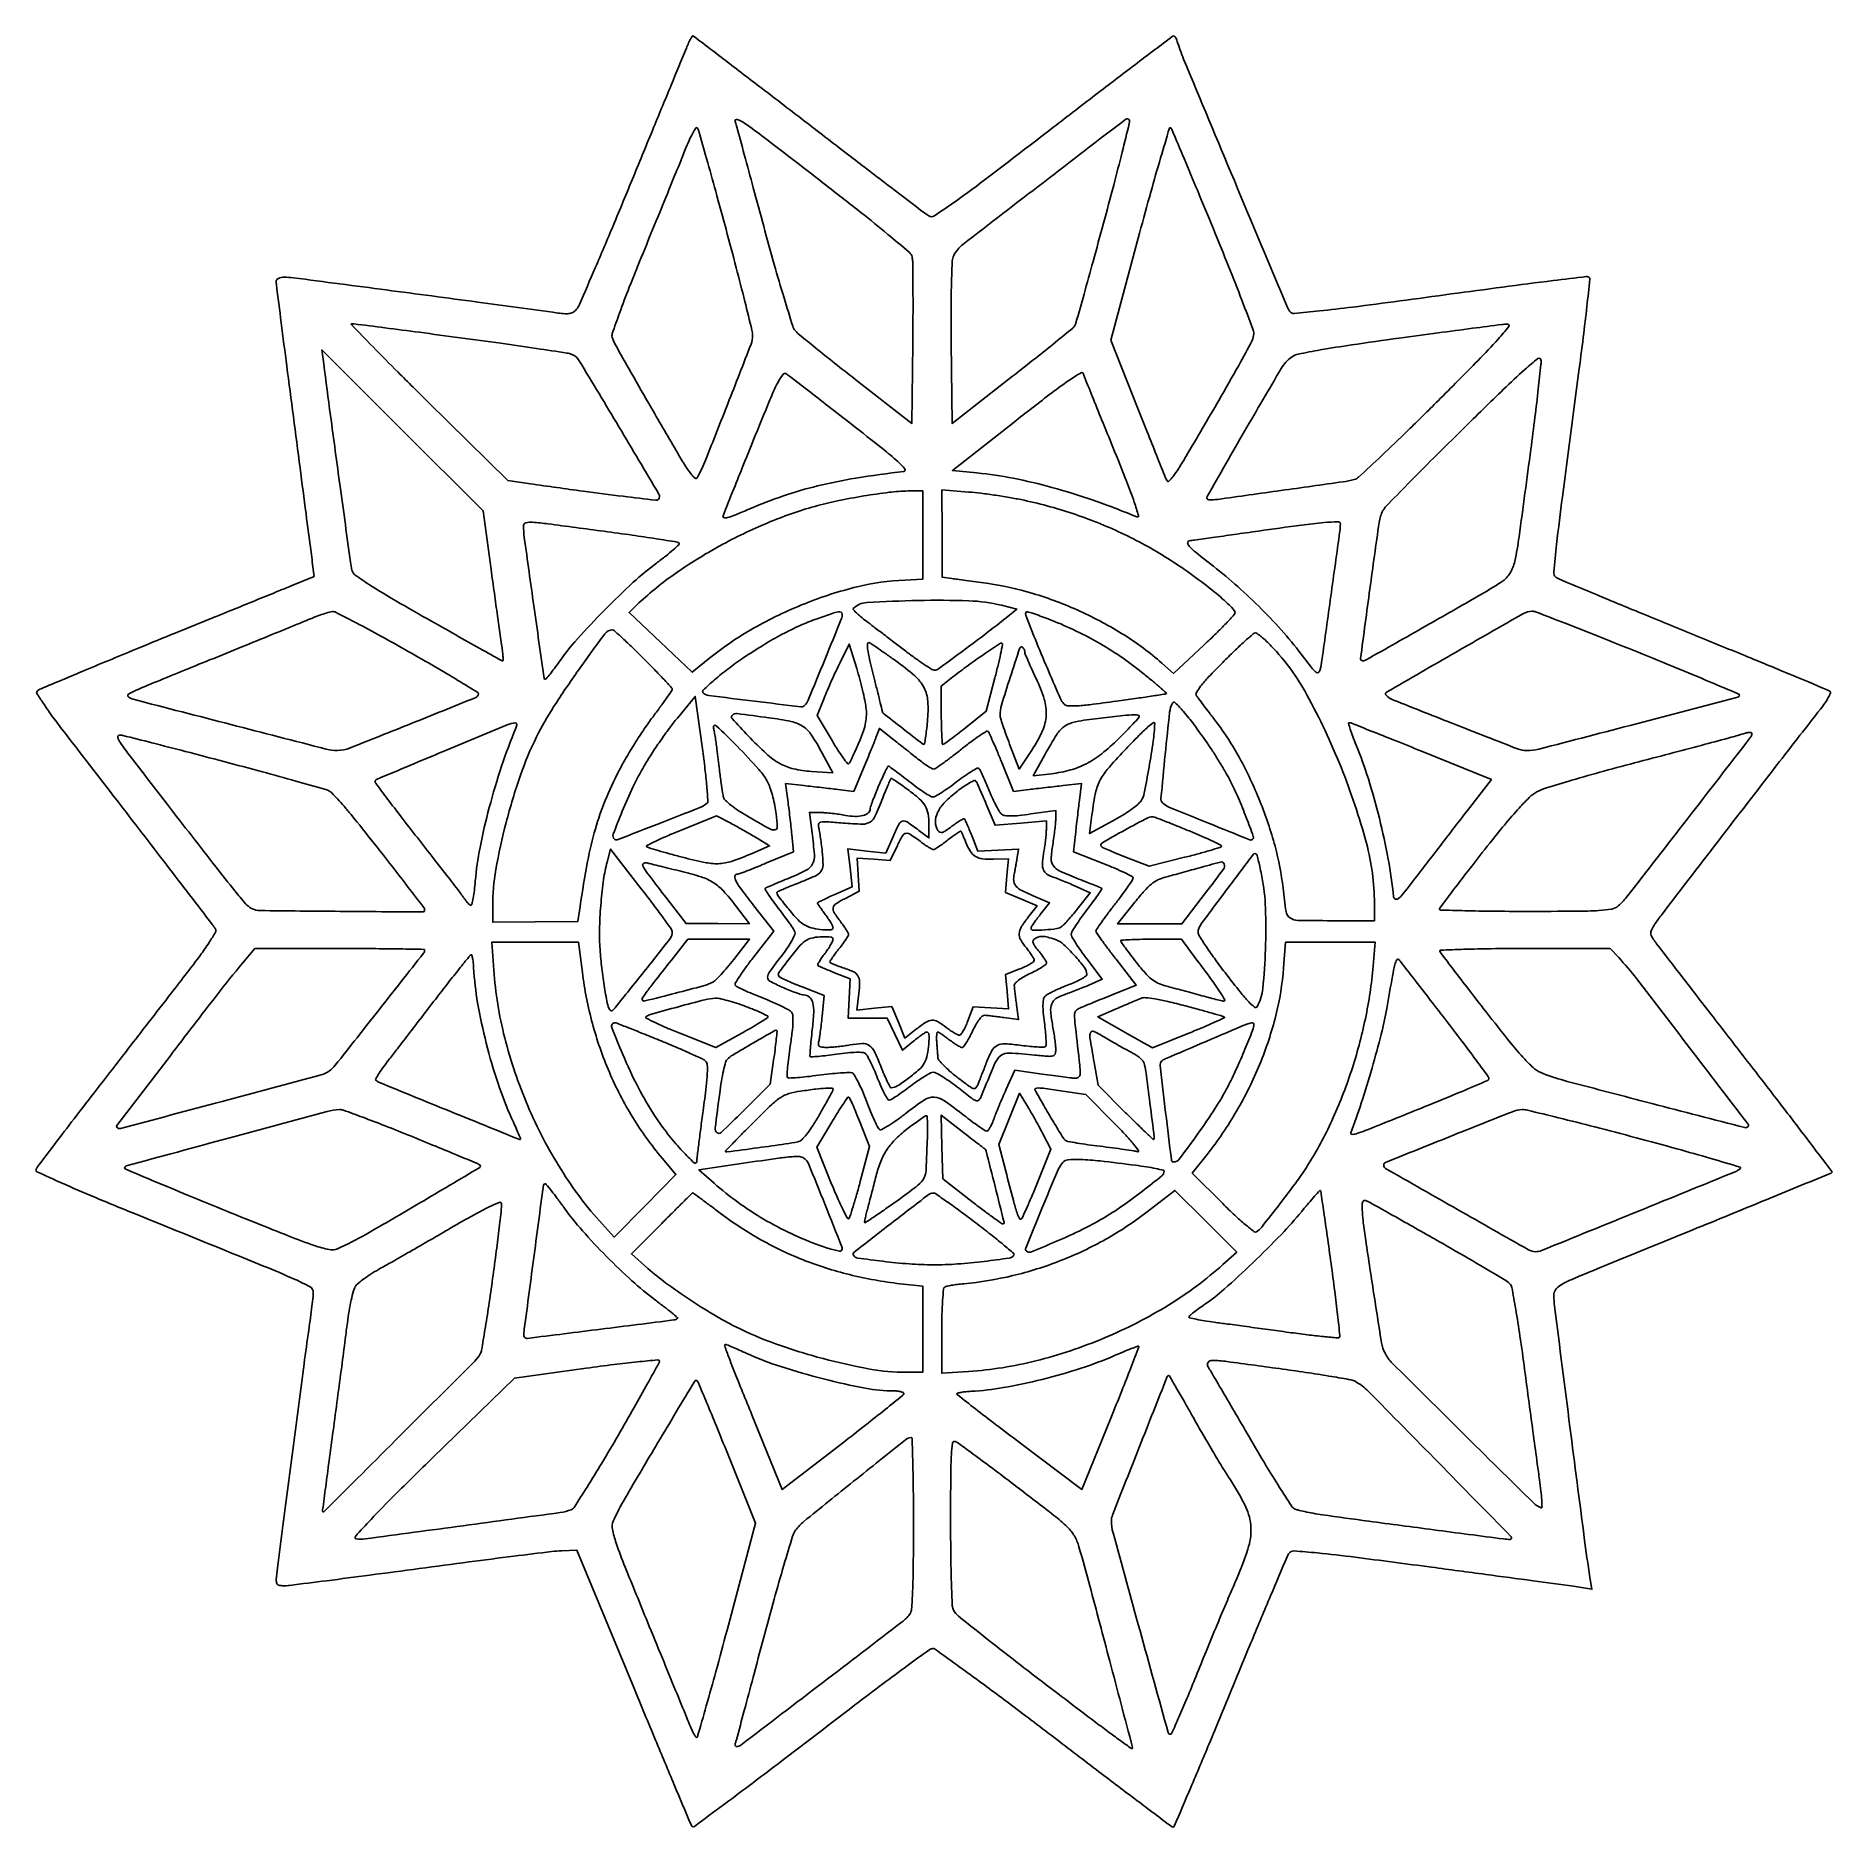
# Model space of a CAD drawing. Extents: x 6 to 587, y 136 to 715.
import ezdxf

# ---------------------------------------------------------------- set-up
doc = ezdxf.new("R2010")
doc.units = 0

msp = doc.modelspace()

# ---------------------------------------------------------------- linework, layer by layer
for points in [[(217.323181, 712.75, 0.006495), (216.58593, 711.027579, 0.00007), (211.671907, 699.117188, 0.000221), (206.012105, 685.376566, 0.000144), (199.486035, 669.5, -0.001579), (192.918417, 653.651875, -0.002438), (187.131893, 639.999718, -0.000764), (182.042172, 628.202369, -0.073772), (181.07605, 626.647975, -0.07096), (180.06073, 625.74713, -0.096584), (178.931747, 625.281111, -0.066113), (177.401353, 625.178626, -0.018346), (175.002681, 625.423793, 0.001234), (149.138193, 628.965235, 0.000829), (119.571417, 632.8894, 0.000153), (89.575788, 636.810557, 0.032432), (86.658226, 637, 0.044186), (85.608732, 636.907073, 0.070736), (84.755733, 636.626417, 0.095573), (84.197482, 636.202323, 0.184698), (84, 635.685953, 0.031504), (84.065161, 634.652824, 0.000109), (85.633319, 622.292346, 0.000595), (87.428756, 608.298275, 0.000373), (89.560236, 591.935953, -0.000089), (91.73133, 575.343053, -0.000128), (93.652234, 560.612606, -0.000069), (95.272663, 548.148096, -0.001931), (95.682449, 544.894195), (96.244426, 540.28839), (88.872213, 537.245243, -0.000836), (84.862291, 535.597845, -0.000203), (78.231213, 532.889685, -0.000208), (70.623428, 529.789924, -0.000207), (63, 526.691164, 0.000843), (39.712369, 517.19068, 0.001935), (22.213718, 509.938194, 0.000487), (7.998637, 503.965762, 0.095656), (6.716271, 503.108151, 0.351576), (6.644398, 502.482909, 0.005357), (8.755451, 499.206848, 0.011643), (11.431212, 495.349069, 0.007108), (14.758714, 490.916271, -0.000395), (32.569607, 467.841028, -0.000532), (48.649873, 446.927911, -0.000087), (63.329549, 427.787318, -0.029066), (64.375673, 426.244881, -0.275188), (64.37643, 425.254739, -0.010245), (62.326139, 421.961151, -0.014204), (59.388415, 417.719202, -0.006175), (55.257325, 412.244881, -0.000024), (50.177295, 405.683849, -0.000008), (42.624325, 395.930205, -0.000008), (34.213467, 385.069404, -0.000009), (26.107207, 374.602626, 0.00106), (18.683613, 364.975558, 0.001671), (12.358267, 356.679396, 0.000388), (6.844078, 349.385012, 0.070143), (6.380676, 348.549642, 0.396371), (6.678289, 347.822188, 0.001836), (14.815072, 344.149073, 0.006105), (25.017566, 339.737135, 0.002632), (38.718613, 334.094346, -0.000244), (79.905758, 317.360962, -0.007471), (90.121121, 313.025884, -0.0254), (94.937873, 310.596891, -0.269489), (96, 308.769376, -0.027661), (95.92936, 307.493452, -0.002598), (95.566323, 304.372707, -0.003325), (95.089029, 300.65414, -0.002609), (94.523653, 296.628338, 0.003321), (93.013849, 285.765509, 0.000324), (89.557272, 259.492764, 0.000384), (86.160249, 233.386797, 0.002288), (84.459833, 219.75, 0.006038), (84.051494, 215.96266, 0.104688), (84.191169, 214.73503, 0.264454), (84.822951, 214.167563, 0.053739), (86.377493, 214, 0.031202), (88.334735, 214.122258, 0.000418), (100.338677, 215.637974, 0.001192), (114.242337, 217.439077, 0.000783), (130.242716, 219.576083, -0.00107), (146.402499, 221.724951, -0.00151), (160.810475, 223.56528, -0.000865), (172.977468, 225.060659, -0.021214), (176.367413, 225.326083), (181.234825, 225.5), (199.570928, 181.129818, 0.000527), (206.636912, 164.082332, 0.000862), (212.667297, 149.64688, 0.000078), (218.093933, 136.725039, 0.097217), (218.405744, 136.260922, 0.371058), (219.172886, 136.20345, 0.000928), (228.601653, 143.189913, 0.002795), (242.681625, 153.7861, 0.000413), (270.980878, 175.369101, -0.00201), (280.090534, 182.270856, -0.003121), (288.01049, 188.144304, -0.00095), (294.918044, 193.1803, -0.099107), (295.980878, 193.668372, -0.218026), (297.075966, 193.450477, -0.000762), (308.181153, 185.399918, -0.003836), (320.748632, 176.111781, -0.002373), (335.380493, 165.014376, 0.000775), (349.951046, 153.889943, 0.001272), (362.324451, 144.522973, 0.000107), (373.437814, 136.158031, 0.162664), (373.910719, 136, 0.3004), (374.276652, 136.24166, 0.00017), (379.634884, 148.804183, 0.001976), (385.56536, 162.87545, 0.001194), (392.484849, 179.588709, -0.000866), (399.431175, 196.397984, -0.00137), (405.451034, 210.782713, -0.0003), (410.780307, 223.398758, -0.060868), (411.454623, 224.571385, -0.255071), (412.974025, 225.264265, -0.00682), (420.565097, 224.615325, -0.007169), (432.74746, 223.229649, -0.00104), (457.5, 220.0017, -0.000288), (474.989891, 217.673603, -0.000429), (490.276837, 215.616424, -0.000177), (503.375988, 213.837485, -0.009288), (505.889231, 213.447591), (509.278462, 212.857134), (508.675764, 216.678567, -0.006788), (506.831912, 229.498151, -0.000481), (502.206973, 265.343784, -0.000129), (497.223525, 304.342305, -0.031721), (497, 307.862101, -0.148698), (497.564013, 309.716671, -0.111208), (499.12293, 311.194868, -0.034827), (502.601088, 312.951578, -0.002699), (512.25, 316.947964, 0.000215), (541.892756, 329.053218, 0.000413), (565.63238, 338.782588, 0.000026), (586.340085, 347.290629, 0.071949), (586.860852, 347.598236, 0.405983), (586.893789, 347.866213, 0.000099), (578.784703, 358.550798, 0.001563), (569.709886, 370.425709, 0.000937), (558.860852, 384.476131, -0.000244), (547.891883, 398.641242, -0.000377), (538.429013, 410.892803, -0.000112), (530.214303, 421.549891, -0.011905), (529.131532, 423.026668, -0.04806), (528.475161, 424.192417, -0.127264), (528.320527, 425.129221, -0.099351), (528.626711, 426.164214, -0.02276), (529.555294, 427.744722, -0.019729), (531.742416, 430.833316, -0.000137), (551.430253, 456.4173, -0.00061), (569.948979, 480.407817, -0.001638), (583.202872, 497.419249, 0.01605), (584.625471, 499.357909, 0.02563), (585.698683, 501.109502, 0.023167), (586.392171, 502.537334, 0.315123), (586.280751, 503.07393, 0.090299), (585.573913, 503.532402, 0.000173), (572.95122, 508.794237, 0.001245), (558.73303, 514.67387, 0.000771), (542, 521.514582, -0.000959), (525.253565, 528.368116, -0.001536), (510.991065, 534.288358, -0.000264), (498.398886, 539.568515, -0.089289), (497.522774, 540.137128, -0.232395), (496.942143, 541.678207, -0.004211), (497.885125, 550.644341, -0.004164), (499.760964, 566.002589, -0.000344), (505.000732, 605.909272, 0.001808), (506.501704, 617.60606, 0.002949), (507.680611, 627.540869, 0.000441), (508.664386, 636.340746, 0.227783), (508.486964, 636.846369, 0.229627), (507.498094, 637.189475, 0.001144), (496.76209, 635.897704, 0.002748), (480.454382, 633.806636, 0.000397), (447.206807, 629.330743, -0.00209), (431.921585, 627.32567, -0.005871), (421.20256, 626.092822, -0.002463), (413.020345, 625.289678, -0.223177), (411.909591, 625.690409, -0.097522), (410.88519, 627.217177, -0.000084), (393.722331, 668.22527, -0.000284), (377.315152, 707.508983, -0.027296), (375.281177, 713.25, 0.031404), (375.037808, 713.919416, 0.042851), (374.731802, 714.483392, 0.049572), (374.411943, 714.877441, 0.203639), (374.133369, 714.991333, 0.160067), (373.672529, 714.832904, 0.000098), (362.398028, 706.284001, 0.001204), (349.851766, 696.719259, 0.000733), (335.072684, 685.361522, -0.001272), (314.184704, 669.344893, -0.008303), (303.535902, 661.498726, -0.00808), (296.746402, 656.831407, -0.294151), (294.93864, 656.806247, -0.023323), (293.656754, 657.692457, -0.000154), (282.836131, 665.949675, -0.000615), (270.477823, 675.410415, -0.000393), (256.135287, 686.436058, 0.000438), (241.885584, 697.388284, 0.000724), (229.830393, 706.609342, 0.000035), (218.94269, 714.911232, 0.164301), (218.679845, 715, 0.247938), (218.494772, 714.902215, 0.014015), (218.133314, 714.339062, 0.018834), (217.731563, 713.612204, 0.012461)], [(229.414524, 652.5, -0.001773), (232.705827, 640.061407, -0.002666), (235.479917, 629.187988, -0.00107), (237.788424, 619.848726, -0.060295), (238.001699, 618.07613, -0.092413), (237.500587, 615.398431, -0.000819), (230.00404, 596.12459, -0.001966), (222.857704, 578.049867, -0.031545), (220.039428, 572.11769, -0.477917), (219.389375, 572.00439, -0.047131), (218.135037, 573.330712, -0.026308), (216.33616, 575.900601, -0.007281), (213.787935, 580.11769, -0.001003), (205.294153, 594.715198, -0.002104), (198.760499, 606.106277, -0.00112), (193.645636, 615.158509, -0.042083), (192.670061, 617.297205, -0.169941), (192.659334, 618.79187, -0.004143), (194.97691, 625.390243, -0.007574), (198.153233, 633.798065, -0.00336), (202.585715, 644.797205, 0.000303), (206.855374, 655.208203, 0.000339), (210.952659, 665.235559, 0.000311), (214.430675, 673.779108, 0.00182), (216.241152, 678.281293, -0.01101), (217.482095, 681.210495, -0.019764), (218.646472, 683.547326, -0.016516), (219.648844, 685.239367, -0.486982), (220.081532, 685.281293, -0.121047), (220.491369, 684.565679, -0.000455), (223.130046, 675.329505, -0.002329), (226.068329, 664.823505, -0.001457)], [(261.957637, 666.588064, -0.003165), (273.039864, 657.92238, -0.006196), (281.735306, 650.856768, -0.002751), (288.683648, 645.001277, -0.157713), (289.551528, 643.592673, -0.056576), (289.748742, 642.039676, -0.001268), (289.82961, 634.512894, -0.002847), (289.851785, 625.689613, -0.00192), (289.781094, 615.621434), (289.5, 589.742867), (271.5, 603.73969, -0.001936), (264.484156, 609.238949, -0.002766), (258.303981, 614.177708, -0.001517), (253.116977, 618.396103, -0.041601), (251.853978, 619.618256, -0.104503), (250.97077, 621.195637, -0.001935), (248.156818, 630.347238, -0.00467), (245.005243, 641.100509, -0.003094), (241.579337, 653.5, 0.000207), (238.23067, 665.898459, 0.000316), (235.316035, 676.645282, 0.000105), (232.786207, 685.942281, 0.008806), (232.37424, 687.356279, -0.61692), (233.044171, 688.001193, -0.068336), (235.529955, 686.720868, -0.010781), (241.73395, 682.162737, -0.000525)], [(351.428859, 654.451259, -0.000902), (348.070394, 642.120121, -0.001419), (345.137406, 631.545033, -0.000335), (342.535201, 622.288828, -0.058165), (342.144294, 621.340341, -0.094633), (341.506897, 620.577157, -0.000935), (335.961136, 616.052051, -0.003032), (329.520562, 610.881393, -0.001956), (322, 604.966106), (302.5, 589.75153), (302.233329, 615.910356, -0.002834), (302.181472, 627.369264, -0.00676), (302.306266, 635.879534, -0.004685), (302.548038, 642.314889, -0.111579), (303.026581, 644.049668, -0.10527), (305.996179, 647.566983, -0.00107), (331.882647, 667.563413, -0.000498), (358.6571, 688.112023, -0.549043), (359.784565, 687.699669, -0.1154), (359.770649, 686.693301, -0.000651), (357.44746, 677.397874, -0.00274), (354.72036, 666.792607, -0.001733)], [(386.931632, 652.654436, -0.002124), (391.940257, 640.300035, -0.003263), (396.161167, 629.557643, -0.001109), (399.722819, 620.254908, -0.091107), (400, 618.74636, -0.122426), (399.441195, 616.498347, -0.004255), (395.122651, 608.513542, -0.005595), (388.6826, 597.147112, -0.001489), (378.160608, 579.17473, -0.008108), (375.752276, 575.23647, -0.023222), (373.910967, 572.610353, -0.032283), (372.56482, 571.083177, -0.507083), (371.978211, 571.17473, -0.023097), (371.509023, 572.194561, -0.000312), (368.92304, 578.587539, -0.000887), (365.944204, 586.002832, -0.000583), (362.5403, 594.548808), (353.787927, 616.597616), (363.102305, 651.290467, -0.002325), (366.726294, 664.542163, -0.003966), (369.89305, 675.574431, -0.000736), (372.737189, 685.142567, -0.572007), (373.139972, 685.241659, -0.093086), (373.585607, 684.572076, -0.000305), (377.48963, 675.363228, -0.001685), (381.869699, 664.91596, -0.001053)], [(143.42829, 617.44223, -0.001516), (156.63612, 615.634652, -0.002304), (168.100773, 613.976333, -0.000838), (177.965414, 612.486119, -0.058434), (179.574341, 612.043704, -0.161949), (181.945231, 610.021521, -0.001319), (194.7624, 588.680895, -0.000833), (207.745394, 566.851903, -0.342606), (207.537985, 565.204652, -0.229559), (206.695915, 564.91236, -0.000854), (196.125936, 566.175184, -0.003723), (183.220385, 567.837005, -0.001638), (166.165696, 570.219231), (158.831393, 571.2682), (133.165696, 596.592631, -0.001772), (123.389009, 606.307962, -0.003037), (115.311983, 614.490191, -0.000506), (108.316843, 621.677597, -0.646975), (108.42829, 621.958531, -0.043153), (109.162321, 621.927971, -0.000117), (119.09246, 620.648973, -0.000716), (130.299762, 619.18649, -0.000447)], [(459.563425, 597.063463, -0.003102), (449.852082, 587.466127, -0.004764), (441.313284, 579.289075, -0.00174), (433.888359, 572.361598, -0.126003), (432.431535, 571.572172, -0.026256), (428.89892, 570.880302, -0.000422), (408.778095, 568.043621, -0.000329), (388.349376, 565.194833, -0.034488), (385.528099, 565, -0.575962), (384.892101, 566.096298, -0.001169), (397.04624, 587.237137, -0.002381), (408.882191, 607.490419, -0.101492), (412.217501, 611.173263, -0.10833), (414.415311, 612.146238, -0.006656), (421.488857, 613.489308, -0.007303), (431.635392, 615.123842, -0.002241), (447, 617.298963, -0.000611), (459.634821, 619.014172, -0.000913), (470.685297, 620.48001, -0.000377), (480.156814, 621.711545, -0.019682), (481.992499, 621.8757, -0.642502), (482.42021, 621.05103, -0.01782), (479.002639, 616.988249, -0.01077), (472.501565, 610.100619, -0.001756)], [(153.480807, 542.5, 0.000536), (154.524463, 534.840715, 0.000618), (155.536558, 527.539062, 0.000553), (156.408707, 521.35356, 0.003611), (156.872693, 518.25, -0.008253), (157.154591, 516.236757, -0.013981), (157.315468, 514.542187, -0.007731), (157.385906, 513.168474, -0.424729), (157.223353, 513, -0.127504), (156.866585, 513.092482, -0.000138), (149.87816, 516.979125, -0.001299), (142.067503, 521.352489, -0.000797), (132.882683, 526.545957, -0.00292), (121.220219, 533.255282, -0.011435), (114.14156, 537.602687, -0.011974), (109.553205, 540.725472, -0.18255), (108.505888, 542.295957, -0.022621), (108.03773, 544.842798, -0.000125), (104.678768, 569.332887, -0.000626), (101.563575, 592.301821, -0.001586), (99.374049, 609), (98.798509, 613.5), (124.855556, 587.5), (150.912602, 561.5)], [(489.555935, 581.347363, -0.000839), (485.758235, 553.053043, -0.020311), (484.365909, 545.211115, -0.081988), (482.790169, 541.265342, -0.114631), (480.15099, 538.553513, -0.012105), (472.688253, 534.013932, -0.001374), (455.537155, 524.20425, -0.000193), (436.340521, 513.304294, -0.129727), (435.187433, 513, -0.453555), (434.513623, 513.76952, -0.00058), (437.538968, 536.281015, -0.00158), (440.516871, 557.737001, -0.087806), (441.772989, 561.575826, -0.069986), (442.791504, 562.969401, -0.001052), (449.838109, 570.193075, -0.002823), (458.096574, 578.528837, -0.001859), (467.685849, 588.028267, -0.00179), (480.76656, 600.798595, -0.011053), (487.659805, 607.190852, -0.015686), (491.86338, 610.690231, -0.57579), (492.806792, 610.31124, -0.062734), (492.8359, 608.750247, -0.001278), (491.978405, 600.930039, -0.00299), (490.89701, 591.788776, -0.002004)], [(269.935785, 589.5, -0.002449), (279.981353, 581.594202, -0.0158), (284.904378, 577.42012, -0.037175), (287.174173, 575.039768, -0.592351), (286.844484, 574.219675, 0.010453), (271.362484, 572.039364, 0.019577), (258.969593, 569.527682, 0.022288), (247.956662, 566.316945, 0.019702), (236.801646, 562.020494, -0.005288), (232.252601, 560.116095, -0.032393), (229.839356, 559.313346, -0.120654), (228.73859, 559.295491, -0.449804), (228.445515, 559.83007, -0.009147), (228.912311, 561.062038, -0.000161), (231.558439, 567.671661, -0.000405), (234.649575, 575.3676, -0.00027), (238.202902, 584.17984, -0.001962), (243.581012, 597.347723, -0.018641), (246.111866, 602.881411, -0.048445), (247.760683, 605.493606, -0.401963), (249.022425, 605.67984, -0.009931), (250.219131, 604.793087, -0.000225), (255.850548, 600.440328, -0.000505), (262.437849, 595.333345, -0.000342)], [(345, 605.634103, 0.095566), (345.054983, 605.349057, 0.000076), (347.779355, 598.552943, 0.000842), (350.834028, 590.973201, 0.000515), (354.461633, 582.041837, -0.002701), (358.880275, 571.02502, -0.011152), (361.367137, 564.290411, -0.012731), (362.727792, 559.983058, -0.627742), (362.211633, 559.52098, 0.013543), (348.0917, 564.898451, 0.01718), (334.770653, 569.054813, 0.018645), (322.24766, 571.997565, 0.023892), (310.533185, 573.717022), (302.56637, 574.5), (322.533185, 590.179194, -0.002585), (333.810214, 598.940758, -0.013199), (340.228884, 603.610434, -0.019168), (344.176168, 606.108483, -0.578116)], [(293, 553.671126), (293, 539.342253), (287.25, 539.117231, 0.050868), (271.79165, 536.926771, 0.034442), (254.840622, 531.473133, 0.033755), (238.337776, 523.549894, 0.041321), (224.197624, 513.92393), (218.477222, 509.295338), (208.269758, 518.981691), (198.062294, 528.668044), (201.281147, 531.692806, -0.03649), (213.066068, 541.249643, -0.026583), (227.405742, 550.145779, -0.026199), (242.899283, 557.62496, -0.031571), (258.168092, 562.927168, -0.016328), (265.427289, 564.691737, -0.010468), (273.953304, 566.286111, -0.010433), (282.159426, 567.46819, -0.025458), (288.25, 567.903145), (293, 568)], [(325.752292, 564.883395, -0.02861), (342.494071, 560.260716, -0.030555), (358.223505, 553.837298, -0.030476), (373.089129, 545.527425, -0.028161), (387.25, 535.268177, -0.009626), (389.834421, 533.080174, -0.014193), (392.009309, 531.053407, -0.009372), (393.717732, 529.303868, -0.197083), (393.97318, 528.636541, -0.182758), (393.682088, 527.918438, -0.003931), (391.037795, 525.10553, -0.00851), (387.824961, 521.853872, -0.005575), (384.018043, 518.212072), (374.089726, 508.924144), (370.294863, 512.266401, 0.040654), (358.119425, 521.346772, 0.033253), (343.807275, 529.037027, 0.033161), (328.553123, 534.783584, 0.039704), (313.559366, 538.051778, -0.000226), (310.246976, 538.504042, -0.000231), (306.958784, 538.956062, -0.000224), (304.103363, 539.351234, -0.000965), (302.406709, 539.590151), (299.313417, 540.031829), (299.242093, 554.146506), (299.170769, 568.261183), (307.835385, 567.568956, -0.011133), (311.819626, 567.161198, -0.006132), (316.67263, 566.494529, -0.00611), (321.580485, 565.697451, -0.009744)], [(190, 554.867156, -0.00207), (199.059637, 553.618141, -0.003284), (206.805799, 552.46556, -0.000779), (213.570568, 551.402745, -0.141713), (214.211231, 551.101959, -0.438987), (214.221595, 550.651158, -0.008884), (212.363551, 548.924726, -0.014925), (209.939433, 546.878438, -0.00873), (206.922509, 544.566949, 0.027122), (199.423353, 538.370784, 0.011881), (190.151269, 529.406279, 0.01183), (181.367618, 520.068742, 0.0291), (175.5, 512.70797, -0.005392), (173.930364, 510.535148, -0.0084), (172.526684, 508.700842, -0.00349), (171.299998, 507.174444, -0.214232), (170.995096, 507.021565, -0.385806), (170.606407, 507.344813, -0.000103), (167.291484, 530.794437, -0.000623), (164.207301, 552.842734, -0.039296), (163.975786, 556.75, -0.349809), (164.706508, 557.631086, -0.06952), (166.897376, 557.777197, -0.0146), (171.817917, 557.276431, -0.000561)], [(427.991088, 557.25, -0.031268), (427.81708, 554.915425, -0.000192), (424.913187, 533.898241, -0.000256), (422.033727, 513.194861, -0.023041), (421.465894, 510.156902, -0.142913), (420.945567, 509.236978, -0.368779), (420.240083, 509.190684, -0.065839), (419.033595, 510.366611, -0.004497), (416.105612, 514.156902, 0.017506), (409.720293, 521.992637, 0.015543), (402.55234, 529.689207, 0.015449), (394.870148, 536.975681, 0.016685), (386.942243, 543.581835, -0.003788), (381.377265, 547.980884, -0.033591), (379.076673, 550.096963, -0.177453), (378.611889, 551.170022, -0.394582), (379.133976, 551.797266, 0.003591), (380.783611, 552.016573, 0.000149), (386.679981, 552.845384, 0.000258), (393.665912, 553.833146, 0.000183), (401.5, 554.947888, -0.00201), (415.413457, 556.875841, -0.011747), (422.758381, 557.688372, -0.013698), (427.270601, 557.956211, -0.427094)], [(126.66731, 516.057493, -0.002741), (135.411979, 511.037117, -0.004496), (142.753799, 506.679647, -0.000865), (149.14413, 502.79365, -0.305525), (149.3669, 502.307493, -0.261478), (148.372403, 501.064693, -0.000715), (127.648388, 492.715211, -0.001634), (107.742969, 484.804048, -0.090798), (103.823762, 484.034333, -0.06605), (100.187572, 484.469387, -0.000444), (69.36502, 492.401242, -0.000232), (37.804594, 500.568472, -0.133716), (36.154295, 501.512371, -0.495368), (36.251151, 502.228293, -0.024156), (38.726749, 503.48006, -0.00804), (44.036535, 505.748628, -0.000359), (62.5, 513.272835, 0.00015), (72.89482, 517.503836, 0.000182), (82.625, 521.471836, 0.000153), (90.808442, 524.815464, 0.001281), (94.5, 526.336143, -0.007861), (96.919452, 527.295755, -0.009416), (99.227272, 528.120018, -0.008313), (101.190054, 528.743526, -0.059758), (102.16731, 528.912872, -0.132856), (103.35156, 528.658035, -0.001774), (110.051951, 525.172545, -0.00492), (117.795731, 521.011624, -0.003195)], [(267, 528.120105, -0.096716), (266.679251, 526.477425, -0.000685), (261.31814, 513.324377, -0.000792), (255.958919, 500.286254, -0.082337), (254.938316, 498.643352, -0.24672), (253.62857, 498.14011, -0.001135), (238.586844, 499.941795, -0.001476), (223.746745, 501.797991, -0.170022), (222.021305, 502.661921, -0.420015), (222.044077, 503.554207, -0.008775), (225.682601, 506.82647, -0.01633), (230.101795, 510.416511, -0.013771), (235, 513.92851, -0.011539), (241.450088, 518.075799, -0.014916), (247.562611, 521.563587, -0.01627), (253.358812, 524.407586, -0.021073), (258.854234, 526.611935, -0.003088), (263.758091, 528.308956, -0.035993), (265.71923, 528.820236, -0.153797), (266.620718, 528.709587, -0.293916)], [(318.460903, 530.949068), (323.421806, 529.748068), (320.460903, 527.352605, -0.006097), (312.927321, 521.408223, -0.00612), (305.260166, 515.656729, -0.001962), (298.043988, 510.42365, -0.158136), (296.7355, 510.004748, -0.139953), (295.947837, 510.232903, -0.00609), (293.512928, 511.801252, -0.009952), (290.654824, 513.77471, -0.006897), (287.5, 516.113838, 0.000133), (284.090953, 518.713648, 0.000111), (280.462557, 521.477937, 0.000112), (277.137386, 524.008875, 0.000303), (274.776789, 525.802545, -0.010608), (272.999946, 527.211346, -0.017949), (271.58142, 528.474403, -0.01243), (270.526962, 529.534872, -0.406123), (270.531532, 529.864866, -0.184085), (274.941418, 531.841099, -0.008648), (291.516582, 532.503018, -0.014586), (307.940702, 532.395384, -0.050493)], [(333.517556, 526.529613, -0.019882), (341.604305, 523.11293, -0.019329), (349.472257, 519.035117, -0.019525), (356.920573, 514.408206, -0.021426), (363.750246, 509.347011, -0.003372), (366.894383, 506.766045, -0.005653), (369.497215, 504.549598, -0.001289), (371.722421, 502.600779, -0.432949), (371.728942, 502.395608, -0.159747), (371.469475, 502.264271, -0.000323), (366.885742, 501.566271, -0.002203), (361.713032, 500.805309, -0.00136), (355.62278, 499.953659, -0.003066), (346.950886, 498.819169, -0.019104), (342.487173, 498.435471, -0.03578), (339.837684, 498.499029, -0.186815), (338.556445, 499.14163, -0.081266), (337.541664, 500.709718, -0.001634), (333.771173, 509.410516, -0.004254), (329.859305, 518.737112, -0.00482), (326.269927, 527.75, -0.192873), (326.279201, 528.542036, -0.349478), (326.813939, 528.838066, -0.04581), (328.471503, 528.400001, -0.002517)], [(524.234933, 515.76436, -0.001399), (536.787443, 510.637089, -0.00231), (547.358405, 506.227433, -0.000235), (556.765377, 502.247001, -0.294021), (556.984933, 501.924773, -0.348434), (556.44174, 501.201826, -0.000142), (523.68336, 492.642043, -0.000512), (492.183142, 484.455014, -0.066414), (488.201366, 483.972387, -0.090071), (485.259602, 484.543241, -0.000894), (465.227163, 492.384956, -0.00084), (445.152959, 500.323397, -0.096694), (442.786235, 501.843898, -0.499608), (442.906226, 502.841453, -0.000507), (465.223399, 515.720502, -0.000975), (487.025339, 528.216219, -0.127955), (489.978457, 529.01436, -0.094288), (491.118542, 528.808568, -0.000615), (500.668933, 525.128097, -0.002433), (511.577372, 520.847717, -0.001548)], [(202.731211, 513.76975, -0.003505), (206.284091, 510.181694, -0.005524), (209.277293, 507.047642, -0.001711), (211.821103, 504.305765, -0.18831), (212, 503.847603, -0.150925), (211.853998, 503.374929, -0.002159), (210.1568, 500.912644, -0.005746), (208.130172, 498.069679, -0.00373), (205.725275, 494.827853, 0.013154), (202.986976, 490.987398, 0.007938), (199.936159, 486.302557, 0.007948), (197.051063, 481.548481, 0.013791), (194.828963, 477.5, 0.02097), (190.376699, 467.854808, 0.027698), (187.19355, 458.715323, 0.023205), (184.671661, 448.105479, 0.009715), (182.221492, 433.617456), (181.493039, 428.734912), (167.746323, 428.617456), (153.999607, 428.5), (153.999803, 433.650627, -0.04346), (155.033139, 445.511424, -0.019967), (158.326105, 460.685697, -0.019935), (162.952092, 475.992459, -0.032917), (168.200105, 488.43411, -0.026047), (173.694868, 498.09674, -0.012191), (181.745675, 510.029751, -0.005), (190.235261, 521.724921, -0.237546), (192.767667, 523, -0.187229), (193.228324, 522.821236, -0.001716), (195.981044, 520.288614, -0.005521), (199.128183, 517.307849, -0.003504)], [(274.655324, 497.971568, -0.035298), (274.787675, 495.414934, -0.043399), (274.535934, 493.039648, -0.035661), (273.824011, 490.401962, -0.015043), (272.513193, 486.971568, -0.00465), (271.429603, 484.439617, -0.006409), (270.406252, 482.187472, -0.004226), (269.509855, 480.321161, -0.074864), (269.130271, 479.773018, -0.455653), (268.679489, 479.790792, -0.011005), (267.247725, 481.657519, -0.016497), (265.558455, 484.130496, -0.009516), (263.682444, 487.20921), (258.918853, 495.372385), (261.126104, 500.936193, -0.007045), (262.183449, 503.495639, -0.003808), (263.553147, 506.617402, -0.003792), (264.996597, 509.77589, -0.005968), (266.288834, 512.463473), (269.244312, 518.426946), (271.671541, 510.463473, -0.008214), (272.641631, 507.082536, -0.007133), (273.549259, 503.509043, -0.007193), (274.278245, 500.250309, -0.020854)], [(284.263875, 513, -0.024581), (290.403614, 508.13393, -0.092728), (293.424622, 504.293469, -0.106332), (294.636721, 499.909377, -0.037845), (294.52053, 493.375809, -0.005684), (294.223058, 490.547799, -0.009375), (293.899827, 488.166644, -0.0035), (293.575753, 486.167027, -0.365914), (293.378079, 486, -0.166773), (292.914733, 486.158969, -0.000318), (286.555136, 491.111473, -0.000248), (280.160325, 496.103037, -0.230855), (280, 496.431772, 0.060618), (279.992862, 496.490435, 0.000012), (279.269099, 499.420064, 0.000264), (278.465855, 502.663724, 0.00016), (277.511825, 506.502329, -0.003174), (275.820174, 513.488431, -0.023092), (275.185483, 516.879053, -0.071568), (275.191992, 518.498283, -0.490457), (275.788297, 518.833333, -0.049438), (276.329788, 518.538327, -0.001289), (278.60317, 516.982292, -0.002711), (281.261135, 515.131629, -0.001848)], [(316.304963, 507.464782), (313.5, 496.706156), (306.803382, 491.353078, -0.003765), (304.19673, 489.301377, -0.005822), (301.91134, 487.572467, -0.002139), (299.929019, 486.121872, -0.158162), (299.553382, 486, -0.393262), (299.330049, 486.207793, -0.003339), (299.162556, 488.765941, -0.009167), (299.039782, 491.805526, -0.005509), (299, 495.415971), (299, 504.831941), (302.75, 507.786316, -0.009604), (307.652555, 511.498358, -0.008294), (312.937196, 515.209829, -0.002119), (318.095276, 518.674303, -0.357288), (318.721265, 518.612068, -0.253021), (318.827153, 518.256919, -0.001894), (318.171799, 515.17723, -0.006404), (317.352241, 511.617183, -0.003991)], [(326, 515.862851, 0.096274), (326.13219, 515.182687, 0.00419), (327.062688, 512.933681, 0.006992), (328.231691, 510.277945, 0.004919), (329.617663, 507.322306, -0.037145), (332.259886, 500.59124, -0.090011), (332.898239, 495.308959, -0.092255), (331.635113, 490.219361, -0.040401), (328.240932, 484.12294), (324.166748, 478.021801), (321.083374, 486.096338, -0.004402), (319.901784, 489.274273, -0.006125), (318.904056, 492.141071, -0.003899), (318.116243, 494.559859, -0.07568), (317.994262, 495.335438, -0.074066), (318.476337, 498.685112, -0.005363), (321.260198, 507.636248, -0.002026), (324.374142, 517.150611, -0.484295), (325.12437, 517.423135, -0.07357), (325.459383, 517.1407, -0.053067), (325.742784, 516.74157, -0.053172), (325.93526, 516.292788, -0.074868)], [(405.668147, 517.75, -0.066891), (417.182381, 502.02304, -0.029299), (428.203678, 478.600401, -0.029309), (436.420171, 454.022136, -0.0661), (439, 434.592916), (439, 429), (425.019052, 429, -0.004691), (414.257623, 429.100974, -0.144664), (411.731895, 429.899187, -0.208779), (410.454095, 431.911656, -0.011448), (409.452935, 439.5, 0.03964), (406.875482, 453.083505, 0.028972), (401.975198, 467.641808, 0.028871), (395.395138, 481.606437, 0.038174), (387.758258, 493.407059, -0.000222), (385.672263, 496.149671, -0.000284), (383.754033, 498.677015, -0.000219), (382.147797, 500.797717, -0.002426), (381.51079, 501.648061, -0.296694), (381.444626, 502.727104, -0.037049), (382.814141, 504.773992, -0.024079), (385.408367, 507.780749, -0.005822), (389.99104, 512.491002, -0.005235), (393.697047, 516.135366, -0.008025), (396.990674, 519.206732, -0.003537), (399.839963, 521.743148, -0.182046), (400.522042, 522, -0.160683), (401.133387, 521.798327, -0.013258), (402.471596, 520.751562, -0.016674), (404.026227, 519.377946, -0.012061)], [(223.296767, 467.019125, -0.081114), (220.778515, 465.507747, -0.001895), (207.874371, 460.430124, -0.000709), (194.255815, 455.153121, -0.296685), (193.314267, 455.3524, -0.293909), (192.964407, 456.964714, -0.007237), (195.848336, 464.345087, -0.015345), (199.296559, 472.115087, -0.01956), (202.967964, 479.040285, -0.012238), (205.271267, 482.788092, -0.007625), (208.143971, 487.071209, -0.00765), (211.107418, 491.210463, -0.013741), (213.682244, 494.5), (219.478494, 501.5), (221.786014, 484.596767, -0.004829), (222.61305, 478.068633, -0.007656), (223.181649, 472.460751, -0.002746), (223.567328, 467.664793, -0.240251)], [(384.882735, 486.5, -0.008167), (386.936419, 483.420426, -0.006042), (389.110244, 479.95103, -0.006109), (391.084374, 476.623279, -0.013637), (392.484509, 474.035422, -0.015241), (395.018485, 468.627496, -0.010675), (397.554075, 462.394552, -0.003562), (399.850192, 456.255059, -0.291934), (399.641005, 455.307671, -0.300257), (398.735851, 455.12229, -0.000682), (385.38186, 460.498466, -0.001579), (372.58854, 465.716288, -0.097278), (370.546426, 467.066994, -0.225064), (370.005889, 468.549026, -0.001464), (371.372361, 482.747492, -0.002679), (372.801362, 496.407611, -0.101958), (373.746958, 499.331327, -0.495054), (374.622429, 499.450606, -0.01802), (377.274549, 496.608352, -0.0191), (380.690985, 492.353832, -0.008476)], [(243.25107, 494.605602, -0.018426), (250.520652, 493.364162, -0.095084), (254.269986, 491.79844, -0.10196), (257.046047, 489.005648, -0.022763), (260.483904, 483.187071), (263.908474, 476.737814), (257.033542, 477.229713, -0.038025), (251.208301, 478.094869, -0.072375), (246.79774, 479.795179, -0.05779), (242.446885, 482.953491, -0.016984), (236.555938, 488.75, -0.005936), (231.386961, 494.324826, -0.419249), (231.453758, 495.471028, -0.213358), (232.933159, 495.925735, -0.002519)], [(363, 495.008895, -0.187596), (362.856371, 494.639551, -0.002115), (361.017187, 492.649386, -0.006164), (358.837286, 490.36751, -0.003936), (356.25, 487.766464, -0.026536), (350.846179, 482.958455, -0.048707), (345.911987, 479.748797, -0.052781), (340.732834, 477.716606, -0.037646), (334.614206, 476.519569), (328.728412, 475.822155), (332.489167, 482.661077, -0.015511), (336.33918, 489.175265, -0.101849), (338.959448, 491.889371, -0.104596), (342.409548, 493.313828, -0.016773), (349.657179, 494.406073, -0.002238), (356.936027, 495.221489, -0.015485), (360.516454, 495.494547, -0.026175), (362.556249, 495.479881, -0.396884)], [(67.065764, 480.45171, -0.001237), (79.546989, 477.109925, -0.0019), (90.337065, 474.148261, -0.000621), (99.661204, 471.538347, -0.054361), (101.005346, 470.997139, -0.073962), (101.948961, 470.295966, -0.008231), (103.816426, 468.360921, -0.009873), (105.967691, 465.963907, -0.00785), (108.197012, 463.295429, -0.003121), (115.625397, 453.996427, -0.002365), (123.66245, 443.705962, -0.000271), (131.759304, 433.225488, -0.165806), (132, 432.519606, -0.416183), (131.28626, 431.810645, -0.000361), (104.718399, 432.008332, -0.000767), (78.837118, 432.259319, -0.120621), (76.044079, 432.97641, -0.089391), (74.136779, 434.486563, -0.010497), (70.622159, 438.64415, -0.005131), (64.50614, 446.355435, -0.000429), (48.890656, 466.5, -0.000486), (36.76649, 482.199871, -0.013047), (33.657946, 486.458641, -0.08394), (32.805524, 488.283753, -0.495527), (33.350775, 489, -0.061732), (34.470513, 488.861225, -0.000425), (43.860437, 486.48894, -0.001651), (54.599595, 483.728304, -0.001054)], [(161.48455, 491.25, 0.01844), (156.870618, 478.918876, 0.015529), (152.881948, 465.55797, 0.015985), (149.898381, 452.646105, 0.027734), (148.366617, 441.75, -0.008904), (148.062441, 438.778729, -0.01458), (147.686879, 436.276563, -0.00824), (147.288726, 434.256664, -0.353652), (146.971234, 434, -0.171628), (146.595561, 434.132866, -0.027785), (146.011908, 434.660937, -0.027906), (145.36868, 435.38843, -0.02131), (144.746297, 436.25, 0.01773), (143.662426, 437.773261, 0.000778), (139.694228, 442.934577, 0.001318), (134.961265, 449.037469, 0.000941), (129.631287, 455.846434, -0.00202), (124.405707, 462.551806, -0.003233), (120.004191, 468.323802, -0.000679), (116.181062, 473.419495, -0.161973), (116, 473.963759, -0.302116), (116.474669, 474.677631, -0.000226), (137.930786, 483.667255, -0.000632), (158.666891, 492.313405, -0.082084), (161.356989, 492.943206, -0.259084), (161.620761, 492.818755, -0.137797), (161.747968, 492.469254, -0.078423), (161.702966, 491.917156, -0.039286)], [(242.993415, 473.5, -0.03261), (243.785707, 471.548028, -0.015322), (244.564197, 468.936772, -0.015109), (245.215548, 466.14085, -0.020539), (245.622076, 463.582629, -0.019503), (245.960955, 459.219845, -0.407757), (245.161657, 458.337108, -0.144884), (243.404177, 458.743338, -0.003419), (236.002003, 462.99883, -0.014689), (233.335541, 464.663039, -0.01924), (231.007974, 466.345247, -0.017062), (229.203248, 467.860461, -0.143197), (228.649595, 468.755835, -0.026597), (228.273526, 470.468414, -0.006091), (227.828214, 473.399047, -0.004317), (227.262685, 477.725367, -0.001208), (226.453137, 484.5, 0.00532), (226.189651, 486.560937, 0.005297), (225.882027, 488.61875, 0.005198), (225.575513, 490.411006, 0.020652), (225.33076, 491.5, -0.754499), (226.210419, 492.027802, -0.010634), (233.026938, 485.370391, -0.011275), (240.06342, 477.868402, -0.070132)], [(291.442384, 481.259706, 0.011034), (293.069426, 480.018191, 0.014756), (294.601825, 478.969317, 0.01191), (295.910015, 478.172837, 0.129847), (296.5, 478.012835, 0.153163), (297.15212, 478.212694, 0.004422), (299.55625, 479.893675, 0.008546), (302.361942, 481.965795, 0.005736), (305.5, 484.424929, -0.008284), (308.61118, 486.837514, -0.013628), (311.329389, 488.760774, -0.007235), (313.616434, 490.239797, -0.362932), (314.110685, 490.1718, -0.078479), (314.467364, 489.628749, -0.002003), (315.667076, 486.945875, -0.004221), (317.039564, 483.771168, -0.002863), (318.551479, 480.133306), (322.381587, 470.766611), (327.440793, 471.395329, -0.00129), (329.801498, 471.682514, -0.00067), (332.749368, 472.029405, -0.000666), (335.777752, 472.377565, -0.001015), (338.40812, 472.671007), (344.31624, 473.317966), (343.646097, 467.908983, 0.001128), (343.344998, 465.432948, 0.000644), (342.991971, 462.441469, 0.000643), (342.644563, 459.431013, 0.001068), (342.360337, 456.891761), (341.744721, 451.283521), (351.372361, 447.472975, -0.007413), (355.062829, 445.948652, -0.011749), (358.171881, 444.522694, -0.00576), (360.716405, 443.246007, -0.280594), (361, 442.780448, -0.149336), (360.821905, 442.197456, -0.003744), (359.2375, 439.883768, -0.007719), (357.299263, 437.188092, -0.005146), (355, 434.157937, 0.004544), (352.700583, 431.135151, 0.0069), (350.7625, 428.462587, 0.003022), (349.161614, 426.160228, 0.151528), (349, 425.639191, 0.153576), (349.164908, 425.11496, 0.002658), (350.911622, 422.641467, 0.006468), (353.013586, 419.777304, 0.004229), (355.507649, 416.526989), (362.015298, 408.193004), (354.257649, 405.052004, 0.0003), (351.112671, 403.776435, 0.000333), (348.078, 402.541125, 0.000308), (345.490925, 401.484147, 0.001743), (344.114267, 400.915097, 0.063885), (342.78993, 400.151462, 0.165339), (342.182338, 399.248775, 0.085547), (342.043699, 397.778966, 0.009823), (342.364267, 394.459595, -0.000725), (343.761673, 382.305518, -0.027872), (343.918384, 379.573253, -0.200095), (343.468309, 378.488858, -0.207206), (342.389903, 378.065883, -0.019813), (341.208428, 378.154028, -0.00206), (338.443187, 378.482436, -0.002556), (335.151389, 378.904235, -0.002043), (331.60818, 379.39142), (322.716359, 380.651074), (319.988272, 374.575537, 0.004149), (318.846233, 371.974642, 0.003423), (317.670585, 369.183127, 0.003456), (316.626854, 366.606297, 0.009219), (315.929204, 364.75, -0.020288), (315.352719, 363.313465, -0.02938), (314.72034, 362.101562, -0.029093), (314.114999, 361.212649, -0.232765), (313.682958, 361, -0.146172), (313.094735, 361.175718, -0.005443), (311.155591, 362.47819, -0.009462), (308.884326, 364.104023, -0.006468), (306.36442, 366.032137, 0.013922), (299.834204, 370.876157, 0.142768), (296.682118, 371.944434, 0.158877), (293.60035, 371.08497, 0.01839), (287.69977, 366.837903, -0.010229), (284.686554, 364.593536, -0.015932), (281.992471, 362.797982, -0.010166), (279.72681, 361.453145, -0.273779), (279.055036, 361.465986, -0.141178), (278.550112, 362.022626, -0.006208), (277.415853, 364.408364, -0.010095), (276.149073, 367.313459, -0.006997), (274.829885, 370.645128, 0.011498), (273.477545, 373.972705, 0.016217), (272.109913, 376.866902, 0.012371), (270.856833, 379.168226, 0.171923), (270.148552, 379.773237, 0.102149), (269.178843, 379.932531, 0.006995), (266.38386, 379.77931, 0.009759), (263.032047, 379.482668, 0.007164), (259.328219, 379.028111, -0.006674), (255.682428, 378.577055, -0.010242), (252.513334, 378.293421, -0.005075), (249.850788, 378.137141, -0.211542), (249.32748, 378.339187, -0.21549), (249.129506, 378.863702, -0.00495), (249.329534, 381.58104, -0.010157), (249.665729, 384.811652, -0.006598), (250.179195, 388.53056, 0.007208), (250.80069, 393.0728, 0.021535), (251.046616, 396.199123, 0.028698), (250.999255, 398.357258, 0.150493), (250.566228, 399.447537, 0.100812), (249.750454, 400.125008, 0.009139), (247.382263, 401.339372, 0.011559), (244.471713, 402.68277, 0.008787), (241.224454, 404.024169, -0.006348), (238.015073, 405.331635, -0.009253), (235.223757, 406.571679, -0.005356), (232.920078, 407.676767, -0.140725), (232.41753, 408.133439, -0.28237), (232.415592, 408.746148, -0.007228), (233.948332, 411.181685, -0.013285), (235.926118, 414.055761, -0.008416), (238.37496, 417.303084), (244.863768, 425.612941), (238.431884, 433.783816, -0.00628), (234.471574, 438.947, -0.036385), (232.621748, 441.839256, -0.125884), (232.243564, 443.346554, -0.41286), (232.900037, 444, 0.0884), (233.527099, 444.111738, 0.002498), (236.098667, 445.072884, 0.00502), (239.116631, 446.252889, 0.003422), (242.525109, 447.652372), (251.250144, 451.304743), (250.675261, 456.902372, 0.002142), (250.403918, 459.43751, 0.001287), (250.061184, 462.444585, 0.001289), (249.704899, 465.433641, 0.002249), (249.392069, 467.908983), (248.68376, 473.317966), (254.59188, 472.671007, -0.001019), (257.225531, 472.377178, -0.000665), (260.26432, 472.027784, -0.000668), (263.226993, 471.679136, -0.001277), (265.605805, 471.38981), (270.71161, 470.755574), (273.836436, 478.261742, 0.000992), (275.107928, 481.333168, 0.001047), (276.344408, 484.354833, 0.000999), (277.399682, 486.964092, 0.004751), (277.986162, 488.463604), (279.011063, 491.159297), (283.197915, 487.829648, -0.000156), (285.094954, 486.320039, -0.000093), (287.346804, 484.526248, -0.000094), (289.586342, 482.740896, -0.000163)], [(367.990951, 492.75, -0.025935), (367.483194, 486.997511, -0.008571), (366.156426, 478.618391, -0.00501), (364.593816, 470.231248, -0.096756), (363.599262, 467.791837, -0.076338), (362.514666, 466.585775, -0.015905), (360.249324, 464.848636, -0.016349), (357.462307, 462.983844, -0.0148), (354.466696, 461.239142), (346.951698, 457.155167), (347.583294, 462.327583, -0.015521), (348.733311, 469.807804, -0.067892), (350.13414, 474.046845, -0.063784), (352.657716, 477.880783, -0.012705), (358.168103, 483.977368, -0.003844), (362.857475, 488.832481, -0.016525), (365.764361, 491.606573, -0.030166), (367.529867, 493.001479, -0.618391)], [(454.169486, 483.818358), (476.838973, 474.628511), (469.800871, 465.564255, 0.000645), (466.489853, 461.288675, 0.000319), (462.294742, 455.849824, 0.000316), (457.949334, 450.201297, 0.000463), (454.131385, 445.222379, -0.002715), (448.926583, 438.497853, -0.036423), (446.831569, 436.189243, -0.273363), (445.831382, 435.957836, -0.298249), (445.207067, 436.722379, 0.019446), (443.44047, 448.908848, 0.014816), (440.596334, 462.092341, 0.014971), (437.03424, 474.861315, 0.022287), (433.094388, 485.771106, -0.007716), (432.000659, 488.54409, -0.013483), (431.19274, 490.877717, -0.007725), (430.627515, 492.765776, -0.495544), (430.806716, 493.004102, -0.09514), (431.336876, 492.90555, -0.000277), (437.955509, 490.307482, -0.001621), (445.428993, 487.341057, -0.001011)], [(561, 489.475843, -0.166224), (560.590851, 488.279133, -0.000123), (540.201327, 461.959684, -0.000375), (520.508842, 436.592259, -0.049601), (517.807488, 433.75, -0.136198), (515.703341, 432.756944, -0.027958), (511.583536, 432.283876, -0.013107), (504.303066, 432.04926, -0.001501), (487.889216, 432, -0.00252), (477.199411, 432.053883, -0.004216), (468.210867, 432.220312, -0.000718), (460.335972, 432.443874, -0.429988), (460.062673, 432.75, -0.1414), (460.265061, 433.280743, -0.000565), (464.142877, 438.420313, -0.002782), (468.593215, 444.237298, -0.00174), (473.864719, 451, -0.004639), (480.407892, 459.17679, -0.012194), (485.294527, 464.878924, -0.015343), (489.029321, 468.780165, -0.069648), (491.552045, 470.648417, -0.049803), (494.312723, 471.811854, -0.003063), (502.859038, 474.391952, -0.004527), (513.104135, 477.315964, -0.003336), (524.5, 480.375438, 0.000459), (535.82877, 483.347115, 0.000659), (545.8625, 486.003078, 0.000349), (554.356604, 488.269822, 0.010315), (556.5, 488.891068, -0.005664), (558.907421, 489.61318, -0.037733), (560.132617, 489.867483, -0.111927), (560.75884, 489.808634, -0.324238)], [(278.75, 472.538716, 0.005276), (277.696584, 469.998262, 0.007269), (276.807813, 467.693055, 0.00486), (276.111915, 465.748879, 0.083697), (276, 465.084991, -0.230747), (275.383058, 463.819332, -0.104055), (273.682846, 462.984736, -0.069952), (271.103612, 462.701743, -0.040062), (267.985998, 463.047568, 0.011506), (266.007153, 463.382249, 0.008079), (263.766393, 463.6715, 0.008156), (261.611063, 463.878847, 0.016858), (259.920873, 463.956449), (256.341745, 464), (257.226965, 457.392945, -0.014817), (257.959165, 450.347619, -0.134459), (257.370502, 447.341773, -0.160114), (255.362732, 445.305048, -0.023471), (250.016605, 442.865547, 0.002766), (247.117677, 441.685136, 0.004165), (244.60521, 440.621253, 0.001722), (242.467815, 439.686364, 0.092672), (242.10343, 439.436764, 0.349695), (242.064508, 439.092532, 0.005683), (243.18823, 437.345457, 0.012002), (244.618823, 435.285235, 0.007335), (246.399887, 432.920943, -0.005297), (248.249911, 430.485816, -0.00678), (249.898872, 428.202907, -0.005358), (251.230796, 426.261317, -0.056094), (251.674484, 425.405898, -0.19513), (251.658049, 424.541452, -0.021822), (250.788092, 422.731568, -0.023805), (249.500785, 420.580616, -0.016759), (247.861422, 418.286333, 0.004957), (243.450846, 412.411926, 0.153157), (242.866021, 410.705388, 0.284045), (243.599785, 409.445296, 0.018399), (247.578942, 407.507507, 0.007534), (249.841862, 406.547233, 0.009689), (251.951427, 405.73658, 0.007789), (253.73226, 405.122775, 0.079251), (254.501986, 405, -0.180876), (256.34859, 404.309392, -0.154382), (257.438471, 402.526486, -0.073212), (257.756467, 399.230237, -0.017478), (257.288077, 393.729176, 0.00438), (256.932806, 390.545572, 0.006835), (256.688414, 387.797725, 0.002522), (256.523442, 385.444619, 0.193303), (256.638817, 385.092866, 0.241376), (256.965484, 384.955421, 0.003049), (259.277657, 385.144339, 0.008098), (261.988799, 385.426815, 0.005119), (265.141683, 385.839813, -0.009323), (268.77755, 386.285014, -0.021255), (271.536949, 386.452689, -0.024407), (273.550323, 386.391022, -0.154538), (274.488185, 386.009806, -0.095826), (275.089767, 385.276446, -0.00961), (276.133846, 383.254767, -0.011789), (277.285016, 380.770427, -0.009114), (278.425338, 378.012859, 0.011419), (279.551267, 375.325235, 0.017569), (280.658619, 373.060027, 0.01222), (281.661211, 371.285429, 0.263906), (282.164326, 371, 0.139409), (282.785615, 371.17666, 0.007033), (284.579685, 372.321875, 0.010825), (286.687734, 373.775996, 0.00759), (289, 375.5, -0.012194), (291.35631, 377.223318, -0.01586), (293.599455, 378.678125, -0.013518), (295.519019, 379.768566, -0.123008), (296.445511, 380, -0.129303), (297.388557, 379.751975, -0.012007), (299.474508, 378.506205, -0.014819), (301.918895, 376.862385, -0.011102), (304.513803, 374.914742, 0.00369), (308.824898, 371.577947, 0.074032), (310.276216, 370.778454, 0.299549), (311.155535, 370.980973, 0.096034), (311.91574, 372.164742, -0.004911), (316.32894, 382.925262, -0.129143), (318.216287, 385.377812, -0.18013), (320.908241, 386.215258, -0.011564), (329.25, 385.563588, 0.004887), (333.676334, 385.158262, 0.08363), (335.124469, 385.282128, 0.257501), (335.780595, 385.901077, 0.07778), (336, 387.302958, 0.025354), (335.935096, 388.582089, 0.00704), (335.703606, 390.577834, 0.007088), (335.377254, 392.832715, 0.007378), (334.990998, 395.047467, -0.024416), (334.36695, 399.521178, -0.112277), (334.714115, 402.09951, -0.159633), (336.063283, 403.788348, -0.065437), (338.737611, 405.078419, 0.008989), (340.440085, 405.674431, 0.004477), (342.575506, 406.487198, 0.004442), (344.773184, 407.368851, 0.006517), (346.688409, 408.186367), (350.997151, 410.092329), (345.998576, 416.695296, -0.008736), (344.083792, 419.318673, -0.01214), (342.468332, 421.737901, -0.008687), (341.215598, 423.794496, -0.133213), (341, 424.58936, -0.134785), (341.218261, 425.384314, -0.008646), (342.494614, 427.451225, -0.012147), (344.13897, 429.881887, -0.008719), (346.088048, 432.518847, 0.004943), (348.014662, 435.084644, 0.008199), (349.58218, 437.290652, 0.002681), (350.873095, 439.193769, 0.382877), (350.838048, 439.441293, 0.076408), (350.555581, 439.613043, 0.000901), (348.543052, 440.444976, 0.002703), (346.20729, 441.390872, 0.00176), (343.5, 442.459201, -0.011607), (337.33464, 445.033573, -0.124987), (335.227286, 446.694387, -0.177229), (334.526968, 448.927815, -0.028844), (335.009302, 453.520621, 0.006024), (335.384541, 455.999061, 0.005912), (335.702503, 458.501387, 0.005831), (335.929756, 460.702006, 0.022253), (335.994208, 462.079846), (336, 464.659692), (327.965308, 463.494971, -0.008584), (324.119558, 463.004732, -0.025293), (321.458934, 462.84744, -0.03592), (319.610661, 462.964657, -0.13293), (318.543586, 463.415125, -0.091772), (317.856812, 464.19187, -0.012426), (316.779383, 466.090693, -0.013975), (315.609828, 468.43172, -0.011371), (314.485532, 471, 0.004619), (313.413397, 473.542004, 0.00639), (312.40162, 475.800683, 0.004164), (311.514798, 477.673429, 0.07615), (311.142164, 478.21509, 0.338509), (310.620485, 478.301096, 0.012687), (308.782835, 477.261627, 0.01833), (306.562365, 475.816951, 0.011297), (304.054549, 473.96509, -0.009388), (301.499481, 472.063216, -0.012925), (299.129813, 470.458495, -0.009589), (297.113726, 469.221788, -0.133548), (296.298171, 469, -0.135007), (295.48446, 469.223793, -0.009732), (293.482067, 470.46875, -0.013088), (291.129494, 472.084752, -0.009502), (288.594686, 474, 0.002715), (286.129392, 475.915833, 0.004298), (283.993698, 477.527992, 0.00115), (282.121501, 478.909483, 0.167462), (281.866153, 478.988909, 0.277157), (281.66461, 478.859436, 0.002248), (280.799745, 477.08959, 0.00716), (279.830642, 475.008039, 0.004444)], [(288.133148, 471.402261, -0.021578), (291.836416, 468.429703, -0.077971), (293.768718, 466.115205, -0.094475), (294.703982, 463.565908, -0.040831), (295, 459.947053), (295, 455.762622), (291.75, 458.202167, 0.011891), (287.969435, 460.901851, 0.204221), (286.508124, 461.188109, 0.225296), (285.367017, 460.31585, 0.014642), (283.521634, 456.453001), (281.022079, 450.801064), (274.89996, 451.511611), (268.777842, 452.222158), (269.488389, 446.10004), (270.198936, 439.977921), (264.599468, 437.50157, 0.004451), (262.452813, 436.529277, 0.007183), (260.644844, 435.659138, 0.002245), (259.108182, 434.883558, 0.28185), (259, 434.70689, 0.1467), (259.064653, 434.491274, 0.002677), (259.734375, 433.48668, 0.006381), (260.541893, 432.32168, 0.004189), (261.5, 431, -0.010513), (262.457497, 429.643387, -0.014019), (263.265625, 428.37015, -0.011231), (263.879257, 427.286007, -0.123773), (264, 426.80572, -0.39064), (263.306852, 426.053911, -0.039586), (260.65338, 426.048551, -0.040451), (257.565459, 426.540451, -0.059676), (254.997486, 427.5013, -0.086309), (252.692747, 429.251341, -0.017025), (249.276067, 433.185503, -0.009891), (246.016945, 437.373696, -0.40647), (246.153609, 438.413863, -0.067683), (246.434913, 438.579766, -0.001061), (248.160748, 439.30045, -0.002794), (250.175518, 440.123608, -0.001845), (252.5, 441.048231, 0.010892), (258.187157, 443.430511, 0.124585), (260.082148, 444.920628, 0.168277), (260.76626, 446.96367, 0.024063), (260.504638, 451.436015, 0.004937), (260.217027, 453.895274, 0.005439), (259.889199, 456.270148, 0.005084), (259.566597, 458.292053, 0.027418), (259.320264, 459.377255, -0.182189), (259.401282, 460.358348, -0.250031), (260.09948, 460.875981, -0.054073), (261.961553, 460.950331, -0.003743), (267.208012, 460.55283, 0.014262), (273.511824, 460.208395, 0.149158), (275.978423, 460.891234, 0.147253), (277.658519, 462.837276, 0.01379), (280.104229, 468.75, -0.004852), (281.045535, 471.146066, -0.007842), (281.898065, 473.164062, -0.002614), (282.661987, 474.871789, -0.294316), (282.860931, 475, -0.148966), (283.117084, 474.921952, -0.001825), (284.56273, 473.943164, -0.005229), (286.22783, 472.781201, -0.003375)], [(313.525613, 466.67537), (316.363474, 459.850739), (324.681737, 460.543646), (333, 461.236554), (332.956449, 458.368277, -0.017292), (332.887688, 456.987664, -0.007612), (332.705863, 455.167556, -0.007523), (332.454347, 453.241292, -0.010017), (332.164547, 451.5, 0.024463), (331.686742, 448.009278, 0.08694), (331.880703, 445.768073, 0.140705), (332.743934, 444.32585, 0.112786), (334.314275, 443.411548, -0.016212), (335.492648, 443.001265, -0.003865), (337.424289, 442.240475, -0.003969), (339.630477, 441.331374, -0.003914), (341.832239, 440.383219), (347.164478, 438.037318), (343.383397, 433.268659, -0.005834), (341.82636, 431.351327, -0.006439), (340.274649, 429.533606, -0.006026), (338.911885, 428.015548, -0.032493), (338.110028, 427.25, -0.13716), (336.326281, 426.443444, -0.022112), (332.497135, 426.028975, -0.01721), (328.684833, 425.917673, -0.412683), (328, 426.606096, -0.14416), (328.112841, 426.989336, -0.006539), (328.878292, 428.143084, -0.01048), (329.844394, 429.496896, -0.007272), (330.989929, 430.987284), (333.979858, 434.762377), (328.739929, 437.006701, -0.016091), (325.023022, 438.742275, -0.083615), (323.207881, 440.082119, -0.148993), (322.459637, 441.546893, -0.092632), (322.475734, 443.491692, 0.003091), (322.664488, 444.490198, 0.001181), (322.91542, 445.882696, 0.001169), (323.180831, 447.396258, 0.001435), (323.421345, 448.811104), (323.974442, 452.122208), (317.390365, 451.811104), (310.806288, 451.5), (308.822838, 456.496973, 0.003808), (308.034382, 458.440067, 0.005532), (307.306736, 460.141375, 0.00293), (306.66807, 461.567397, 0.089856), (306.446911, 461.886422, 0.328371), (306.147061, 461.931999, 0.012514), (305.101756, 461.349028, 0.01818), (303.840801, 460.540578, 0.011282), (302.418797, 459.505861, -0.013472), (300.481451, 458.109096, -0.074885), (299.328859, 457.554849, -0.17288), (298.537522, 457.589405, -0.156308), (297.906892, 458.116412, -0.142682), (297.097248, 460.92025, -0.114339), (297.816756, 463.992852, -0.079539), (300.173846, 467.319368, -0.036043), (304.186308, 470.863772, -0.012989), (306.263065, 472.363726, -0.02114), (308.108564, 473.513724, -0.016492), (309.619309, 474.304084, -0.341324), (310.089416, 474.204461, -0.06608), (310.432104, 473.672343, -0.003007), (311.345613, 471.7022, -0.004978), (312.394921, 469.341094, -0.003542)], [(239.5, 455.623992), (243.5, 453.145259), (238.785679, 451.123461, -0.0152), (231.743273, 448.353499, -0.069124), (227.440813, 447.453029, -0.066945), (222.991789, 447.744429, -0.013722), (215.300404, 449.517239, -0.003344), (211.110354, 450.634873, -0.004996), (207.464764, 451.672707, -0.002238), (204.3748, 452.600892, -0.101516), (203.792411, 452.918015, -0.536832), (203.835431, 453.288748, -0.005197), (206.710369, 454.71143, -0.010743), (210.307407, 456.350861, -0.006124), (214.719521, 458.184686), (226.354221, 462.854194), (230.927111, 460.47846, -0.005542), (232.968624, 459.388941, -0.003482), (235.331714, 458.07247, -0.003495), (237.639355, 456.744364, -0.006387)], [(379.696962, 457.789276, -0.006346), (383.578756, 456.150989, -0.010736), (386.781915, 454.668256, -0.004629), (389.395121, 453.359662, -0.437862), (389.496815, 452.994846, -0.181634), (389.076897, 452.670376, -0.002381), (385.855693, 451.695931, -0.006488), (382.072868, 450.624448, -0.004169), (377.659147, 449.47529), (366.218586, 446.598268), (358.859293, 449.435663, -0.004144), (355.985083, 450.571275, -0.005817), (353.440014, 451.635934, -0.003576), (351.321176, 452.569436, -0.075781), (350.745011, 452.941518, -0.510938), (350.855724, 454.060636, -0.006114), (358.293219, 458.272183, -0.007345), (365.809649, 462.265164, -0.200629), (368, 462.435544, -0.014126), (369.003363, 462.073126, -0.000809), (372.054732, 460.866774, -0.001235), (375.681757, 459.415667, -0.000906)], [(292.594391, 454.320855, 0.010931), (293.835115, 453.431991, 0.014501), (295.003555, 452.681751, 0.011799), (295.999617, 452.11383, 0.124284), (296.450487, 452, 0.13874), (296.91896, 452.132543, 0.008628), (298.145821, 452.916662, 0.012236), (299.587438, 453.925138, 0.00874), (301.15221, 455.120552, -0.008681), (302.68315, 456.290408, -0.014434), (304.017479, 457.215593, -0.008089), (305.13239, 457.916482, -0.383991), (305.373525, 457.870552, -0.056838), (305.534636, 457.59918, -0.002919), (305.948243, 456.663902, -0.004616), (306.424121, 455.542415, -0.00333), (306.934998, 454.283156, 0.045782), (308.397253, 451.406268, 0.116372), (310.056486, 449.773538, 0.108678), (312.345297, 448.991761, 0.03702), (315.87509, 448.855346), (320.666613, 449.024936), (320.215968, 443.590744), (319.765322, 438.156552), (324.87259, 435.959464), (329.979858, 433.762377), (326.989929, 429.987284, 0.029171), (324.831374, 426.908891, 0.126487), (324.174222, 424.796208, 0.145394), (324.662207, 422.792044, 0.043002), (326.5, 420.182369, -0.015615), (327.457237, 418.969844, -0.019448), (328.265625, 417.783556, -0.01804), (328.859403, 416.754146, -0.122386), (329, 416.188352, -0.236615), (328.752136, 415.693905, -0.024669), (327.64219, 414.947351, -0.026432), (326.148525, 414.150798, -0.018067), (324.377667, 413.40013), (319.755334, 411.634845), (320.262307, 406.067423), (320.769279, 400.5), (315.051212, 400.830423), (309.333144, 401.160846), (307.583864, 396.580423, -0.017539), (306.842165, 394.82557, -0.02577), (306.059381, 393.345499, -0.023674), (305.327841, 392.241868, -0.238922), (304.85057, 392, -0.118149), (304.289884, 392.134364, -0.015029), (303.192795, 392.734375, -0.016929), (301.915978, 393.542687, -0.013343), (300.588887, 394.5, 0.031044), (297.806883, 396.360833, 0.14551), (295.956284, 396.810715, 0.131863), (294.060987, 396.19789, 0.023732), (291.020487, 394.016226), (287.253164, 391.032451), (285.123972, 396.155859), (282.99478, 401.279267), (277.366614, 400.698389), (271.738448, 400.117511), (272.364071, 405.440587, 0.026927), (272.605984, 409.266122, 0.149258), (272.029314, 411.219817, 0.145021), (270.450535, 412.548025, 0.024948), (266.75, 413.947229, -0.011956), (265.312782, 414.448389, -0.018557), (264.101562, 414.955551, -0.013298), (263.156215, 415.424207, -0.277824), (263, 415.683648, -0.147665), (263.102801, 416.024147, -0.005241), (263.88125, 417.1696, -0.00929), (264.850498, 418.510285, -0.006327), (266, 420, 0.009087), (267.149197, 421.50644, 0.012636), (268.11875, 422.898891, 0.009127), (268.869541, 424.083983, 0.13747), (269, 424.549513, 0.127656), (268.88219, 425.00343, 0.011245), (268.27723, 426.035068, 0.014145), (267.481892, 427.245989, 0.010543), (266.539505, 428.537093, -0.020141), (264.371355, 431.630488, -0.192125), (264.070326, 433.18379, -0.206924), (264.931871, 434.453197, -0.023735), (268, 436.205658), (272.5, 438.5), (272.150948, 443.831075), (271.801895, 449.162149), (277.150948, 448.831075), (282.5, 448.5), (284.786337, 453.286559, -0.019234), (286.462742, 456.474817, -0.233235), (287.579191, 457.222303, -0.184293), (289.007706, 456.883608, -0.011556)], [(212.030827, 425.5, -0.192194), (211.371499, 423.235641, -0.002635), (202.284364, 411.727173, -0.002002), (192.972829, 400.156737, -0.516288), (191.858989, 400.22816, -0.091124), (191.027596, 402.360117, -0.008156), (190.029949, 408.043446, -0.011258), (189.163536, 414.425105, -0.013263), (188.640408, 420.5, -0.02266), (188.548257, 427.051415, -0.013462), (189.002229, 434.847029, -0.013422), (189.847034, 442.362957, -0.031075), (190.979584, 447.92418), (192.110734, 452.12495), (202.022423, 439.312475, -0.003087), (205.828273, 434.329528, -0.004761), (209.050964, 429.969915, -0.001679), (211.774397, 426.184649, -0.131731)], [(214.783227, 444.981427, -0.018171), (221.330369, 443.163518, -0.06324), (225.306158, 441.323312, -0.067563), (228.5579, 438.613605, -0.022744), (232.523271, 433.864178), (236.983014, 428), (226.741507, 428.035101), (216.5, 428.070202), (209.5, 437.159576, -0.002407), (204.059353, 444.294943, -0.042967), (202.525122, 446.737989, -0.432667), (202.811101, 447.541784, -0.173421), (204.116119, 447.631787, 0.006671), (205.513574, 447.258198, 0.001089), (208.232933, 446.576251, 0.001199), (211.437144, 445.788286, 0.001057)], [(384.45093, 438), (376.785747, 428), (366.349772, 428), (355.913796, 428), (361.561056, 434.989503, -0.011454), (364.666837, 438.658284, -0.039166), (366.915804, 440.826483, -0.0568), (368.981117, 442.165913, -0.052157), (371.354157, 443.052764, 0.002728), (373.394483, 443.593096, 0.001082), (376.191534, 444.356679, 0.00107), (379.207735, 445.194054, 0.001343), (382, 445.983793, -0.007766), (389.295631, 447.946369, -0.399469), (390.467294, 447.286609, -0.238144), (390.178796, 445.603141, -0.004172)], [(402.617672, 443.262239, -0.038759), (403.782124, 433.065394, -0.018135), (403.781572, 419.768555, -0.015039), (402.939788, 407.106869, -0.103806), (401.089627, 401.195671, -0.460877), (400.28026, 401.034243, -0.035618), (398.421685, 402.724702, -0.021521), (395.605859, 405.944983, -0.004945), (391.146586, 411.625126, -0.00673), (387.646451, 416.304483, -0.009756), (384.69377, 420.535916, -0.005845), (382.340453, 424.143218, -0.141653), (382.006222, 425.284375, -0.16043), (382.744268, 427.551967, -0.002412), (391.131304, 438.87242, -0.001512), (399.815451, 450.403579, -0.4549), (400.858268, 450.475066, -0.133781), (401.078157, 450.0905, -0.003544), (401.56096, 448.17043, -0.007189), (402.083476, 445.886168, -0.004829)], [(335.890144, 422.888451, -0.101272), (338.534132, 421.313313, -0.025314), (342.091059, 417.725252, -0.022541), (345.251086, 413.859993, -0.16145), (346, 411.601106, -0.252913), (345.703036, 411.051572, -0.018018), (344.164062, 410.120909, -0.021908), (342.144899, 409.110312, -0.014549), (339.75, 408.12267, 0.011721), (337.278899, 407.119919, 0.014382), (335.023047, 406.064267, 0.012855), (333.191986, 405.082517, 0.093402), (332.434842, 404.439419, 0.13283), (332.00111, 403.458409, 0.034899), (331.858402, 401.730575, 0.026277), (331.95464, 399.320195, 0.010525), (332.328675, 396.038824, -0.009119), (332.65111, 393.27913, -0.01356), (332.823544, 390.852984, -0.008581), (332.877034, 388.848116, -0.201386), (332.666667, 388.333333, -0.201386), (332.151884, 388.122966, -0.008581), (330.147016, 388.176456, -0.01356), (327.72087, 388.34889, -0.009119), (324.961176, 388.671325, 0.018755), (319.637879, 389.189538, 0.130823), (317.099447, 388.673303, 0.15602), (315.376463, 387.001428, 0.030049), (313.537322, 383, 0.000098), (312.802191, 381.107744, 0.000088), (312.039869, 379.143326, 0.000088), (311.355707, 377.378472, 0.000275), (310.895996, 376.190047, -0.086594), (310.175752, 374.992038, -0.303825), (309.350236, 374.7664, -0.079397), (308.000291, 375.471897, -0.003955), (304.001957, 378.498494, -0.015568), (301.695097, 380.39077, -0.020746), (299.729886, 382.257133, -0.018521), (298.250557, 383.901322, -0.158543), (297.887018, 384.808447, 0.001031), (297.827263, 385.676183, 0.000335), (297.735489, 386.957794, 0.000334), (297.631612, 388.381669, 0.000376), (297.529833, 389.75, -0.014755), (297.47311, 390.996067, -0.024614), (297.507998, 392.045313, -0.02199), (297.609063, 392.840439, -0.365141), (297.798424, 393, -0.140428), (298.124791, 392.906494, -0.006249), (299.1234, 392.265625, -0.010116), (300.295855, 391.457829, -0.00702), (301.588887, 390.5, 0.011903), (302.908096, 389.542586, 0.015541), (304.160965, 388.734375, 0.013124), (305.232041, 388.127376, 0.122949), (305.742212, 388, 0.241767), (306.196079, 388.233084, 0.014624), (307.077706, 389.542188, 0.019237), (308.060054, 391.238274, 0.01282), (309.058933, 393.25, -0.020549), (310.136821, 395.339154, -0.033688), (311.235318, 396.998514, -0.038099), (312.247746, 398.133752, -0.209297), (313, 398.411522, -0.012154), (313.858566, 398.339904, -0.002203), (315.448175, 398.161225, -0.002372), (317.307778, 397.934951, -0.002147), (319.227831, 397.683691), (323.955662, 397.044338), (323.316309, 401.772169, -0.002147), (323.065049, 403.692222, -0.002372), (322.838775, 405.551825, -0.002203), (322.660096, 407.141434, -0.012154), (322.588478, 408, -0.209297), (322.866248, 408.752254, -0.038099), (324.001486, 409.764682, -0.033688), (325.660846, 410.863179, -0.020549), (327.75, 411.941067, 0.013388), (329.761661, 412.942766, 0.019989), (331.457812, 413.933727, 0.015641), (332.760511, 414.824959, 0.239295), (333, 415.296711, 0.128782), (332.863997, 415.815987, 0.015516), (332.247046, 416.837467, 0.017629), (331.418332, 418.024127, 0.013658), (330.436751, 419.257537, -0.016654), (329.19962, 420.831312, -0.080463), (328.6837, 421.841168, -0.174874), (328.708548, 422.56094, -0.157506), (329.186751, 423.13658, -0.06391), (330.492762, 423.747447, -0.086932), (331.77898, 423.924021, -0.05903), (333.394815, 423.671672, -0.015647)], [(132, 419.542585, -0.168049), (131.637869, 418.49556, -0.000194), (117.175217, 400.103485, -0.000448), (103.100269, 382.251696, -0.066532), (101.218682, 380.42943, -0.093814), (98.565914, 379.149848, -0.000375), (66.494541, 370.56308, -0.00016), (33.657462, 361.808931, -0.267524), (32.563746, 362.102921, -0.375533), (32.520701, 362.745163, -0.000113), (49.683531, 385.238488, -0.001686), (64.882433, 405.010005, -0.009794), (73.135005, 415.25), (77.119051, 420), (104.559526, 420, -0.001562), (115.081573, 419.96713, -0.002605), (123.939361, 419.865634, -0.000274), (131.815857, 419.730028, -0.409021)], [(182.979447, 412.256709, 0.034634), (186.227724, 395.763068, 0.035523), (191.703229, 380.019572, 0.035956), (199.275847, 365.388486, 0.037497), (208.77325, 352.209351), (213.224101, 346.918702), (203.246413, 336.807748), (193.268724, 326.696793), (189.384362, 330.962932, -0.045243), (176.088104, 348.520012, -0.038539), (165.341153, 369.127608, -0.038486), (157.870548, 391.173, -0.044763), (154.338253, 413.015494), (153.700515, 422), (167.726784, 422), (181.753053, 422)], [(231.90705, 416.47641, -0.008507), (229.823911, 413.916534, -0.010695), (227.804522, 411.620967, -0.008986), (226.04563, 409.773496, -0.079256), (225.14018, 409.10803, -0.052792), (222.126014, 407.938477, -0.003441), (213.053324, 405.546627, -0.001029), (203.219987, 403.04805, -0.263926), (202.389341, 403.277326, -0.352309), (202.32618, 403.860212, -0.013959), (203.616234, 405.756276, -0.009692), (206.02738, 408.962848, -0.001048), (211.755956, 416.25), (217.085186, 423), (227.059463, 423), (237.03374, 423)], [(264, 422.964604, -0.115757), (263.854761, 422.345667, -0.015968), (263.224662, 421.172587, -0.017609), (262.371212, 419.811489, -0.014084), (261.360551, 418.40606, 0.011854), (260.377072, 417.051215, 0.01906), (259.61173, 415.846795, 0.013653), (259.066752, 414.85077, 0.325503), (259.113578, 414.553089, 0.089856), (259.432603, 414.33193, 0.00293), (260.858625, 413.693264, 0.005532), (262.559933, 412.965618, 0.003808), (264.503027, 412.177162), (269.5, 410.193712), (269.20717, 403.835302), (268.91434, 397.476891), (275.20717, 397.488445), (281.5, 397.5), (284, 392.307259), (286.5, 387.114519), (290, 390.030359, -0.009357), (291.395313, 391.149232, -0.012891), (292.692187, 392.097573, -0.009544), (293.79811, 392.832498, -0.133685), (294.25, 392.973099, -0.412289), (295.005212, 392.274806, -0.029499), (294.953068, 389.125211, -0.034342), (294.4469, 385.639189, -0.066197), (293.494431, 382.98923, -0.092366), (291.870036, 380.902513, -0.021437), (288.404353, 378.086959, -0.018964), (284.749557, 375.578675, -0.141826), (282.750512, 375, -0.284405), (282.446231, 375.188309, -0.004779), (281.543891, 377.042619, -0.010668), (280.535779, 379.288041, -0.006693), (279.44859, 381.953595, 0.01941), (277.369733, 386.701559, 0.129243), (275.703506, 388.6457, 0.162984), (273.486882, 389.287985, 0.03598), (269.5, 388.835453, -0.011458), (267.72658, 388.545556, -0.00783), (265.700517, 388.294137, -0.007895), (263.738813, 388.113122, -0.015776), (262.182612, 388.043551, -0.019409), (260.453184, 388.087984, -0.120085), (259.611215, 388.351692, -0.235674), (259.278249, 388.876528, -0.093738), (259.352223, 389.75, 0.029774), (259.578048, 390.79978, 0.004463), (259.886425, 392.935035, 0.005002), (260.203235, 395.466537, 0.004298), (260.486913, 398.135225), (261.134605, 404.770451), (254.016316, 407.563216, -0.006267), (251.256157, 408.68625, -0.009152), (248.856546, 409.749959, -0.005246), (246.874638, 410.697694, -0.141095), (246.447038, 411.085694, -0.305732), (246.491699, 412.206131, -0.006666), (249.946393, 416.78292, -0.012334), (253.429086, 421.049525, -0.088062), (255.48317, 422.730643, -0.083054), (257.639137, 423.504169, -0.03784), (260.626017, 423.813234, -0.034061), (263.337829, 423.702988, -0.382715)], [(381.6466, 416.25, -0.002714), (386.384882, 409.830034, -0.011881), (389.073517, 405.955385, -0.013489), (390.635222, 403.441504, -0.579122), (390.38188, 403, -0.058892), (389.852525, 403.062566, -0.001923), (387.774163, 403.569285, -0.003661), (385.325006, 404.195463, -0.002534), (382.563786, 404.937992, 0.000736), (379.553527, 405.75911, 0.000612), (376.349275, 406.623867, 0.000618), (373.412466, 407.408705, 0.001674), (371.327361, 407.955705, -0.049061), (368.970874, 408.819232, -0.058728), (366.977893, 410.087173, -0.042203), (364.882167, 412.112404, -0.013021), (362.077361, 415.496246, -0.003663), (360.131326, 418.010225, -0.00567), (358.491475, 420.212381, -0.002051), (357.113932, 422.123182, -0.156389), (357, 422.478533, -0.395556), (357.197749, 422.689386, -0.002745), (359.879912, 422.846819, -0.008299), (363.044721, 422.962515, -0.004986), (366.803956, 423), (376.607913, 423)], [(438.589485, 414.25, -0.029527), (436.074039, 397.305054, -0.0278), (431.54675, 380.422207, -0.028115), (425.240852, 364.345427, -0.032159), (417.40817, 349.811708, -0.019344), (414.052203, 344.877609, -0.00551), (408.464849, 337.48167, -0.002558), (402.564953, 329.928561, -0.087468), (400.877474, 328.424275, -0.314362), (400.116513, 328.466618, -0.007763), (397.254822, 330.78205, -0.013796), (393.851974, 333.787037, -0.008135), (389.947922, 337.551882), (380.109217, 347.35367), (384.900004, 353.426835, 0.034885), (394.448699, 367.439352, 0.034776), (401.967664, 382.65763, 0.035708), (407.130842, 398.343721, 0.042225), (409.6519, 413.75), (410.295055, 422), (424.785459, 422), (439.275863, 422)], [(517.953467, 417.049814, -0.023481), (523.727039, 410.256167, -0.001271), (540.874534, 387.928144, -0.000144), (559.769478, 363.180035, -0.375601), (559.716141, 362.382808, -0.26564), (558.735081, 362.115394, -0.000154), (528.69051, 369.898608, -0.001133), (501.325817, 377.062745, -0.025184), (493.5, 379.558167, -0.084526), (490.764905, 381.15222, -0.032567), (487.573654, 384.19417, -0.017319), (483.034644, 389.479253, -0.003125), (475, 399.647527, -0.001109), (469.417829, 406.836377, -0.001748), (464.661458, 413.034544, -0.000412), (460.518439, 418.482006, -0.072153), (460.166667, 419.11784, -0.512708), (460.410169, 419.484486, -0.001195), (467.930186, 419.745043, -0.005184), (476.751892, 419.938063, -0.002877), (487.515457, 420), (515.19758, 420)], [(147.838984, 413.75, 0.029719), (149.127587, 402.443945, 0.018587), (151.906671, 389.41011, 0.018423), (155.70726, 376.393688, 0.025797), (160.115744, 365.111685, -0.001689), (161.221312, 362.640753, -0.002653), (162.15275, 360.50955, -0.000683), (162.953187, 358.644263, -0.101342), (163, 358.415671, -0.532359), (162.719602, 358.226953, -0.00007), (139.872652, 367.515279, -0.000166), (117.386046, 376.669452, -0.099946), (116.228739, 377.437927, -0.342731), (116.175839, 377.858821, -0.00799), (117.291093, 379.672469, -0.014328), (118.755556, 381.831761, -0.008799), (120.596783, 384.293356, 0.000589), (123.170625, 387.619119, 0.000169), (127.144055, 392.76946, 0.00017), (131.620405, 398.579846, 0.000182), (136, 404.272927, -0.002276), (140.065367, 409.51198, -0.003676), (143.578507, 413.929771, -0.00072), (146.698438, 417.783066, -0.209935), (147.054492, 417.966122, -0.361295), (147.283469, 417.798334, -0.015262), (147.513665, 416.741611, -0.020223), (147.71088, 415.376982, -0.012256)], [(461.857364, 397.138885, -0.001936), (467.279001, 390.043412, -0.003101), (471.845601, 383.94048, -0.000633), (475.817266, 378.549169, -0.159753), (476, 377.991838, -0.300294), (475.563029, 377.329874, -0.001212), (467.016885, 373.701833, -0.003972), (455.3477, 368.890169, -0.001055), (436.657636, 361.402509, -0.009283), (433.980398, 360.393665, -0.0396), (432.331844, 359.950443, -0.122538), (431.528758, 359.998989, -0.432543), (431.328457, 360.413561, 0.012757), (434.748342, 370.053977, 0.00822), (438.239909, 381.383679, 0.008204), (441.223987, 392.332124, 0.019546), (442.986401, 400.576623, -0.001205), (444.830581, 411.073057, -0.016744), (445.631709, 414.835115, -0.073213), (446.244951, 416.329256, -0.506428), (446.912719, 416.394645, -0.017548), (447.501774, 415.689246, -0.000166), (451.633537, 410.369224, -0.000557), (456.378852, 404.240935, -0.00036)], [(235.75, 401.286123, -0.006551), (238.529218, 400.190726, -0.010467), (240.870313, 399.174665, -0.004588), (242.807687, 398.263564, -0.288105), (243, 397.957512, -0.255548), (242.815829, 397.620699, -0.002767), (240.517394, 396.165284, -0.007816), (237.788333, 394.517057, -0.004904), (234.548574, 392.671199), (226.097148, 387.965184), (214.503849, 392.604534, -0.006051), (210.101673, 394.428283, -0.0105), (206.497991, 396.062984, -0.004768), (203.589802, 397.490809, -0.511198), (203.529816, 397.86315, -0.129127), (204.9668, 398.702336, -0.002125), (213.997469, 401.177201, -0.004217), (222.596689, 403.416973, -0.050057), (226, 403.918588, -0.065217), (227.401075, 403.800699, -0.012379), (229.895312, 403.193089, -0.013025), (232.791001, 402.329745, -0.011634)], [(390.494616, 397.838717, -0.521515), (390.451502, 397.59632, -0.001815), (387.297003, 396.150671, -0.006456), (383.56525, 394.514612, -0.003775), (379.054998, 392.646305), (367.220775, 387.848497), (358.402507, 392.887343), (349.584239, 397.926189), (355.54212, 400.491542, -0.00042), (357.969761, 401.534424, -0.000454), (360.337373, 402.546622, -0.000427), (362.369772, 403.411279, -0.00219), (363.5, 403.885148, -0.123202), (364.986203, 404.105899, -0.017344), (368.081831, 403.69363, -0.01583), (372.267387, 402.85066, -0.006792), (377.800006, 401.473361, -0.002066), (382.543301, 400.202911, -0.003256), (386.6028, 399.069168, -0.000841), (390.13449, 398.051567, -0.126463)], [(207.766014, 390.406613, -0.003998), (213.11928, 388.176338, -0.005693), (217.835618, 386.103248, -0.003304), (221.770712, 384.288381, -0.080985), (222.759493, 383.611405, -0.186354), (223.334927, 382.390201, -0.029655), (223.368788, 379.697064, -0.018348), (223.004736, 375.342755, -0.003623), (222.009493, 367.570106, 0.001101), (221.23672, 361.767347, 0.001574), (220.578625, 356.615226, 0.000852), (220.043013, 352.253742, 0.023983), (219.960295, 351.115314, -0.64477), (219.1047, 350.752725, -0.018797), (215.414399, 354.418967, -0.020055), (211.062539, 359.472065, -0.018717), (207.023071, 364.972431, -0.027558), (201.676603, 373.873267, -0.018809), (196.561653, 384.510948, -0.010955), (192.476414, 394.486974, -0.526204), (193.516014, 396, -0.093375), (193.906972, 395.926346, -0.000405), (197.914808, 394.356943, -0.001951), (202.464043, 392.550766, -0.001228)], [(400, 395.65655, -0.09285), (399.604707, 393.546236, -0.005425), (397.159847, 387.446142, -0.008988), (394.344443, 380.968685, -0.012546), (391.579409, 375.289334, -0.02417), (387.562032, 368.377395, -0.012083), (381.858868, 360.023087, -0.004919), (375.885737, 351.882151, -0.236244), (374.122902, 351, -0.378701), (373.377959, 351.658685, -0.000922), (371.517606, 366.970223, -0.001157), (369.736893, 382.153386, -0.228831), (370.227677, 383.561011, -0.095497), (371.314803, 384.296772, -0.000403), (384.563825, 389.957197, -0.000485), (397.716424, 395.548845, -0.078037), (399.25, 395.932695, -0.043699), (399.537172, 395.933314, -0.067001), (399.779688, 395.879341, -0.0917), (399.942824, 395.782508, -0.216341)], [(244.914584, 384.704252), (243.722375, 376.181963), (234.861188, 367.361831, -0.004194), (227.871563, 360.520352, -0.374672), (226.528357, 360.454034, -0.261587), (225.925597, 361.914361, -0.002715), (227.361021, 373.275031, -0.008866), (227.93447, 377.099165, -0.012316), (228.592789, 380.50003, -0.008855), (229.256146, 383.288533, -0.134334), (229.744132, 384.144132, -0.062025), (231.57435, 385.568996, -0.003128), (238.112163, 389.411565, -0.000984), (245.171576, 393.482968, -0.296288), (245.803396, 393.448228, -0.264665), (245.906892, 393.2179, -0.001536), (245.667459, 390.788239, -0.00582), (245.349782, 387.98743, -0.003603)], [(360.739862, 386.273797, -0.032154), (362.020103, 385.521037, -0.032468), (363.188875, 384.612569, -0.034296), (364.095905, 383.689401, -0.100507), (364.527333, 382.91388, -0.043859), (365.122921, 380.246354, -0.001612), (366.453467, 369.972039, -0.000401), (367.841433, 358.9046, -0.231338), (367.634127, 358.300794, -0.406204), (367.442757, 358.29817, -0.000711), (364.871797, 360.738792, -0.004204), (361.968269, 363.549898, -0.002521), (358.564893, 366.934805), (349.733823, 375.806982), (348.419518, 383.153491, -0.003384), (347.033394, 391.215877, -0.155177), (347.272422, 392.859588, -0.420037), (348.317332, 393.209542, -0.016311), (352.25, 391.036718, 0.003574), (354.497452, 389.719182, 0.002958), (356.909522, 388.347158, 0.002986), (359.136308, 387.115328, 0.008016)], [(264, 374.453407, -0.122886), (263.90289, 374.064252, -0.001456), (262.651838, 371.730061, -0.00429), (261.169544, 369.039155, -0.002777), (259.410513, 365.949999, -0.011916), (257.268029, 362.432006, -0.026277), (255.431817, 359.878295, -0.032796), (253.87039, 358.173379, -0.139362), (252.660513, 357.533023, -0.01693), (248.672735, 356.823859, -0.001992), (239.737981, 355.581576, -0.000246), (229.715608, 354.233767, -0.23377), (229.28844, 354.378226, -0.407025), (229.286213, 354.559264, -0.000583), (231.845465, 357.241383, -0.003806), (234.779917, 360.263154, -0.002283), (238.308777, 363.809572, -0.005073), (244.246235, 369.603545, -0.044569), (247.113128, 371.893308, -0.078394), (249.71091, 373.079665, -0.031835), (253.526919, 373.886155, -0.00469), (258.490504, 374.561603, -0.017942), (261.598441, 374.842043, -0.021449), (263.601707, 374.864519, -0.404967)], [(272.662384, 363.97764), (275.824768, 355.967594), (272.819773, 344.733797, -0.003987), (271.616193, 340.373915, -0.005917), (270.486437, 336.576353, -0.002836), (269.472611, 333.37465, -0.111527), (269.096282, 332.738893, -0.513303), (268.661381, 332.797644, -0.006481), (267.172681, 335.691761, -0.012204), (265.457389, 339.356884, -0.006971), (263.556804, 343.859997), (258.735821, 355.742208), (263.607288, 363.871104, -0.004356), (265.511575, 366.986851, -0.006967), (267.197756, 369.610328, -0.002232), (268.686233, 371.835129, -0.252348), (268.989377, 371.993843, -0.286846), (269.264206, 371.817396, -0.002927), (270.278955, 369.636543, -0.00827), (271.413244, 367.048818, -0.005138)], [(331.70812, 360.340432), (334.419356, 355.180865), (330.047276, 344.340432, -0.003003), (328.317099, 340.123698, -0.004373), (326.736982, 336.428846, -0.002231), (325.357675, 333.317864, -0.073797), (324.917706, 332.630108, -0.523681), (324.27145, 332.701789, -0.044184), (323.48204, 334.532094, -0.015417), (322.305916, 338.501566, -0.001548), (319.822011, 348.064593), (317.62572, 356.629185), (320.970219, 364.92612), (324.314718, 373.223054), (326.6558, 369.361527, -0.005836), (327.745365, 367.516079, -0.002783), (329.105616, 365.118701, -0.002758), (330.499231, 362.597834, -0.003919)], [(338.330973, 373.897503), (345.743643, 372.795005), (355.121822, 363.295696, -0.007182), (358.635771, 359.63258, -0.015596), (361.203355, 356.699584, -0.020121), (362.74252, 354.664959, -0.696315), (362.5, 354.317295, 0.025462), (361.220886, 354.581755, 0.002477), (358.094093, 355.047967, 0.003136), (354.358253, 355.562182, 0.002477), (350.309679, 356.073201, -0.004388), (346.340237, 356.589653, -0.006382), (342.849814, 357.120464, -0.00343), (339.916731, 357.625593, -0.102842), (339.224207, 357.904099, -0.107591), (338.466023, 358.687397, -0.002247), (335.616993, 363.3316, -0.005415), (332.494735, 368.600651, -0.004549), (329.297468, 374.25, -0.426479), (329.450878, 374.745346, -0.126473), (330.317824, 374.932495, -0.025099), (332.550115, 374.73287, -0.002068)], [(127.42387, 359.403225, -0.000707), (135.593033, 356.05762, -0.001074), (142.681946, 353.124904, -0.000383), (148.78848, 350.577745, -0.027587), (149.769988, 350.102287, -0.578838), (149.783489, 349.20849, -0.000693), (130.485658, 337.769298, -0.0038), (112.958499, 327.591423, -0.024165), (103.782059, 322.928015, -0.160183), (101.149788, 322.652754, -0.028738), (96.331546, 323.991095, -0.01295), (87.894223, 327.112084, -0.00131), (68.047126, 335.104092, -0.001399), (55.386468, 340.282173, -0.00231), (44.72445, 344.735437, -0.000235), (35.23649, 348.755168, -0.293962), (35.015067, 349.080375, -0.34565), (35.481582, 349.707432, -0.000102), (68.631783, 358.717012, -0.000428), (100.447654, 367.327741, -0.056726), (104.42387, 367.929186, -0.096044), (105.786207, 367.716722, -0.002195), (111.973717, 365.453896, -0.004831), (119.208065, 362.692372, -0.003244)], [(294.520069, 359.25, 0.000669), (294.397854, 356.394493, 0.000578), (294.27702, 353.396217, 0.000582), (294.173794, 350.678154, 0.001695), (294.111061, 348.800952, -0.074711), (293.685657, 346.451986, -0.104699), (292.598328, 344.625411, -0.046115), (290.232499, 342.495163, -0.004925), (284.256085, 338.128201, -0.002756), (280.501807, 335.472446, -0.004561), (277.300218, 333.277249, -0.000848), (274.476538, 331.385749, -0.357657), (274.259482, 331.407185, -0.24952), (274.191102, 331.631134, -0.003656), (274.47488, 333.030915, -0.00899), (274.851881, 334.67575, -0.005691), (275.34759, 336.579937, 0.002139), (275.94866, 338.823354, 0.001252), (276.650337, 341.515167, 0.001252), (277.338941, 344.212083, 0.002127), (277.89965, 346.471696, -0.036595), (279.423529, 351.194235, -0.05201), (281.494979, 355.085118, -0.050439), (284.377582, 358.54986, -0.031877), (288.360563, 361.989516, -0.005089), (290.37765, 363.486377, -0.007468), (292.183874, 364.75769, -0.003977), (293.728625, 365.792916, -0.124528), (294.159008, 365.942587, -0.413025), (294.411296, 365.731607, -0.009266), (294.53691, 364.000322, -0.015392), (294.586988, 361.834263, -0.009111)], [(312.778474, 355.441847, -0.198605), (313.496859, 354.482128, -0.001076), (316.396561, 343.045113, -0.000795), (319.285685, 331.468124, -0.487307), (318.919428, 331, -0.154987), (318.383665, 331.17016, -0.002234), (315.626047, 333.136867, -0.005913), (312.442707, 335.486379, -0.003836), (308.815387, 338.274442), (299.5, 345.548884), (299.214523, 355.819192), (298.929046, 366.089501), (305.714523, 360.848405, 0.000428), (308.335635, 358.827443, 0.000676), (310.588568, 357.098277, 0.000151), (312.569176, 355.58332, 0.029143)], [(523.581019, 358.834633, -0.002454), (536.751311, 355.265283, -0.004192), (547.707858, 352.138977, -0.000826), (557.181934, 349.332556, -0.573865), (557.284633, 348.911425, -0.095561), (555.652074, 347.847678, -0.000161), (524.340322, 335.100333, -0.000159), (493.01107, 322.369186, -0.096716), (491.120313, 322, -0.129629), (488.786064, 322.615517, -0.000558), (465.902636, 335.619361, -0.000319), (442.627225, 348.900034, -0.271234), (442.004027, 349.983631, -0.30403), (442.608368, 350.870608, -0.000382), (463.4949, 359.252584, -0.001015), (483.579362, 367.247619, -0.085659), (486.796385, 367.919567, -0.068433), (488.497905, 367.746023, -0.000959), (498.54913, 365.284046, -0.002659), (510.197371, 362.341399, -0.001746)], [(254.591556, 352.234687, -0.148178), (256.026519, 350.475229, -0.001934), (261.430044, 337.18183, -0.001207), (266.881817, 323.524439, -0.299171), (266.627239, 322.293905, -0.25157), (266.155011, 322.151707, -0.010425), (264.375103, 322.552113, -0.01593), (262.220294, 323.157719, -0.010398), (259.773945, 323.986461, -0.022966), (250.453162, 327.854389, -0.02323), (241.562969, 332.547633, -0.023452), (233.228412, 337.997162, -0.024528), (225.56981, 344.127512), (220.639621, 348.487192), (235.06981, 350.5945, -0.001166), (246.385256, 352.220012, -0.014132), (250.746917, 352.710943, -0.037787), (253.142421, 352.730787, -0.132051)], [(361.75, 349.936517, -0.007515), (365.296362, 349.422846, -0.012284), (368.282812, 348.868785, -0.005946), (370.733427, 348.321044, -0.347843), (371, 347.984226, -0.227356), (370.296153, 346.516343, -0.005175), (364.031497, 341.591552, -0.01216), (357.327584, 336.687663, -0.017656), (351.164203, 332.720355, -0.021115), (344.547323, 329.153539, -0.011952), (336.261109, 325.370636, -0.004284), (327.910475, 321.881305, -0.301855), (326.500991, 322.165676, -0.301527), (326.301977, 323.149034, -0.000875), (331.536342, 335.963872, -0.002507), (336.542045, 347.985952, -0.073423), (338.261932, 350.815608, -0.200685), (339.984266, 351.71658, -0.030826), (343.930638, 351.812194, -0.019072), (350.335174, 351.327412, -0.003781)], [(177, 336.298308, 0.023438), (183.013998, 328.781691, 0.014379), (190.752269, 320.482231, 0.014345), (199.003956, 312.593204, 0.022265), (206.601046, 306.326577, -0.003606), (209.438468, 304.158729, -0.006084), (211.782166, 302.295073, -0.001517), (213.773351, 300.661714, -0.462619), (213.775963, 300.477349, -0.149152), (212.545633, 299.924595, -0.000247), (188.996524, 296.950344, -0.000175), (165.256657, 293.972356, -0.231465), (164.400649, 294.266018, -0.233146), (164.00948, 295.418213, -0.000313), (167.177833, 319.383057, -0.000249), (170.389538, 343.467433, -0.411729), (170.999245, 343.937292, -0.195698), (171.309871, 343.763095, -0.001832), (172.968528, 341.667473, -0.005804), (174.855604, 339.206955, -0.00368)], [(153.975649, 313.323912, -0.002568), (152.706758, 304.483178, -0.00386), (151.501001, 296.787221, -0.0016), (150.398017, 290.217221, -0.085183), (149.975507, 289.020846, -0.068937), (148.171309, 286.633186, -0.000269), (124.101564, 262.558367, -0.000105), (99.424795, 237.913298, -0.66787), (99, 238.089466, -0.032635), (99.029861, 238.546487, -0.000061), (100.003953, 245.96173, -0.000451), (101.10746, 254.296027, -0.000279), (102.417713, 264.081966, 0.000367), (103.812064, 274.509968, 0.00038), (105.175497, 284.824077, 0.000366), (106.343018, 293.75875, 0.001636), (107.006571, 299, -0.010678), (107.557351, 302.798013, -0.012706), (108.244034, 306.353599, -0.011532), (108.964531, 309.307369, -0.076357), (109.574629, 310.693102, -0.078207), (110.525194, 311.769825, -0.015786), (112.548192, 313.339503, -0.016306), (115.043751, 315.031116, -0.014613), (117.735772, 316.622452, 0.003121), (121.36355, 318.655922, 0.000797), (127.213008, 321.995203, 0.000812), (133.878252, 325.828681, 0.000823), (140.5, 329.666021, -0.004126), (147.991219, 333.941372, -0.01517), (152.830858, 336.461054, -0.015832), (156.102115, 337.914148, -0.465334), (156.813105, 337.539737, -0.081975), (156.86908, 336.452576, -0.001125), (156.108758, 329.834976, -0.003138), (155.160447, 322.158931, -0.002056)], [(227.503058, 334.4694, 0.033843), (240.828206, 325.767035, 0.035268), (255.027489, 319.075873, 0.034597), (270.279953, 314.346087, 0.030189), (286.75, 311.49904), (293, 310.803626), (293, 296.901813), (293, 283), (287.674892, 283, -0.044702), (275.875622, 284.057026, -0.020551), (260.799525, 287.424958, -0.020418), (245.442018, 292.204442, -0.030893), (232.576187, 297.709521, -0.017881), (225.368972, 301.664027, -0.012227), (217.467036, 306.640684, -0.012332), (210.000515, 311.872082, -0.021985), (204.167722, 316.58678), (198.835445, 321.299044), (208.648961, 331.149522, -0.000911), (212.425345, 334.926343, -0.001497), (215.635836, 338.106422, -0.000128), (218.521113, 340.94585, -0.196765), (218.653386, 341, -0.160107), (218.791994, 340.954448, -0.000176), (221.331727, 339.081636, -0.001621), (224.169551, 336.973228, -0.000992)], [(310.136446, 331.320018, -0.004644), (314.998459, 327.559696, -0.007677), (319.024448, 324.284309, -0.002362), (322.405059, 321.419293, -0.369743), (322.476413, 320.961835, -0.221115), (320.921397, 319.938597, -0.00629), (312.822771, 318.845274, -0.013322), (304.195064, 318.023445, -0.018102), (296.377686, 317.772215, -0.016727), (288.623692, 318.063317, -0.012347), (280.073409, 318.883814, -0.005374), (271.991664, 319.949509, -0.227871), (270.584135, 320.891817, -0.376649), (270.74841, 321.756859, -0.000729), (282.82533, 331.153791, -0.001251), (294.665958, 340.291832, -0.151135), (296.438664, 340.948532, -0.166505), (297.08635, 340.765643, -0.001874), (300.849587, 338.141387, -0.005535), (305.178149, 335.026569, -0.00355)], [(390.002311, 317.831079, -0.045722), (372.454658, 304.745339, -0.037869), (351.703024, 294.108017, -0.037822), (329.553167, 286.709513, -0.045254), (307.833248, 283.286437), (299.166496, 282.714745), (299.156524, 296.343643, -0.006395), (299.220833, 301.676766, -0.010454), (299.427611, 306.192959, -0.005103), (299.715572, 309.931804, -0.236821), (300.105963, 310.565489, -0.086186), (300.746078, 310.822367, -0.009322), (302.316132, 311.126009, -0.01122), (304.214605, 311.412847, -0.008822), (306.282686, 311.640991, 0.035678), (322.1038, 314.251914, 0.034683), (337.548082, 319.100839, 0.034715), (352.159933, 326.032677, 0.035903), (365.5, 334.851711), (374.5, 341.777847), (384.5, 331.825677), (394.5, 321.873506)], [(424.988559, 318.182192, -0.002479), (426.179028, 309.202851, -0.00401), (427.092556, 301.551519, -0.00081), (427.82896, 294.83421, -0.227026), (427.644622, 294.311289, -0.222764), (427.133626, 294.12648, -0.001698), (422.613993, 294.555951, -0.005827), (417.390824, 295.131722, -0.003656), (411.295763, 295.92087, 0.000107), (404.643255, 296.830247, 0.000095), (397.716568, 297.774254, 0.000095), (391.479035, 298.621925, 0.000292), (387.25, 299.193313, -0.006717), (384.088734, 299.661874, -0.011054), (381.431012, 300.152884, -0.00483), (379.231504, 300.631945, -0.362125), (379.025785, 300.90154, -0.211876), (379.199512, 301.251623, -0.005809), (380.553432, 302.348645, -0.011036), (382.218924, 303.607611, -0.00723), (384.190074, 304.987465, 0.03312), (390.442937, 309.865421, 0.008898), (399.693628, 318.423208, 0.009407), (408.913845, 327.601463, 0.020795), (415.513597, 335.01662, -0.003834), (417.740955, 337.696913, -0.006449), (419.656562, 339.907935, -0.001686), (421.331824, 341.779154, -0.444568), (421.527102, 341.779265, -0.1482), (421.650927, 341.516552, -0.000136), (422.647978, 334.732428, -0.001378), (423.74, 327.142398, -0.000843)], [(447.00652, 332.584883, -0.001435), (461.075997, 324.600714, -0.002866), (472.148419, 318.190794, -0.001487), (480.962189, 312.985451, -0.057421), (482.777637, 311.602005, -0.156655), (483.418892, 310.411653, -0.003004), (484.669794, 303.432232, -0.006493), (486.05027, 294.787398, -0.003347), (487.564668, 283.936649, 0.000228), (489.003582, 273.134912, 0.000241), (490.425063, 262.540053, 0.00023), (491.658137, 253.414758, 0.001106), (492.374097, 248.220978, -0.00725), (492.817762, 244.681574, -0.012827), (493.066243, 241.749632, -0.007364), (493.169532, 239.412476, -0.529587), (492.904759, 239.220978, -0.107955), (490.413933, 240.792985, -0.000456), (467.41252, 263.500884, -0.000614), (444.767854, 285.952494, -0.077958), (442.422232, 289.150387, -0.079922), (441.292515, 292.585335, -0.00141), (438.263573, 311.916668, -0.002681), (435.531384, 330.338211, -0.033879), (435.011761, 337.333333, -0.175027), (435.360176, 338.317883, -0.326145), (436.139185, 338.519776, -0.033328), (438.091643, 337.592045, -0.000771)], [(236.111685, 289.105169, 0.028282), (247.14507, 284.839474, 0.015839), (260.971237, 280.853333, 0.015421), (274.408342, 277.874237, 0.046869), (283.714324, 277, -0.025546), (285.014587, 276.933523, -0.046805), (286.054624, 276.727343, -0.069512), (286.711639, 276.427574, -0.350568), (286.833333, 276.071807, -0.137019), (286.40555, 275.468929, -0.000763), (280.884105, 271.005706, -0.003204), (274.529052, 265.951495, -0.002021), (267.048725, 260.128928), (247.59745, 245.114243), (238.876254, 266.52517, -0.000675), (232.914688, 281.217839, -0.006085), (230.391834, 287.6852, -0.006006), (228.985432, 291.565091, -0.516341), (229.294297, 292, -0.09946), (229.605533, 291.937471, -0.001254), (231.473897, 291.149643, -0.003621), (233.632253, 290.214648, -0.002358)], [(353.779024, 268.162546), (344.425508, 245.124299), (324.264133, 260.312149, -0.001554), (316.530658, 266.175643, -0.002533), (310.01007, 271.203991, -0.000349), (304.249843, 275.69917, -0.206995), (304.051379, 276.063139, -0.375361), (304.220192, 276.296042, -0.01335), (305.392627, 276.532162, -0.018784), (306.895152, 276.735436, -0.011298), (308.689477, 276.869023, 0.031072), (319.067592, 278.055613, 0.017078), (331.575934, 280.723212, 0.016925), (344.194674, 284.326077, 0.024894), (354.977478, 288.406217, -0.003996), (357.884117, 289.647235, -0.006427), (360.383163, 290.653173, -0.001877), (362.551576, 291.484447, -0.260672), (362.81627, 291.445072, -0.33206), (362.885603, 291.196412, -0.000242), (360.29204, 284.505065, -0.002403), (357.34274, 277.013758, -0.00145)], [(194.549836, 262.603861, -0.00362), (189.22005, 253.5866, -0.005617), (184.478154, 245.892078, -0.001986), (180.305945, 239.346919, -0.159562), (179.376695, 238.591057, -0.057717), (175.839808, 237.68379, -0.000389), (144.461617, 233.421244, -0.000306), (112.749029, 229.158178, -0.074393), (109.861906, 229.202929, -0.593219), (109.594406, 229.969, -0.005455), (114.685089, 235.479691, -0.008035), (122.266151, 243.254514, -0.00217), (134.532437, 255.331131), (160.997978, 281.162261), (184.248989, 284.347304, -0.003175), (193.187478, 285.513978, -0.005215), (200.767088, 286.374211, -0.001134), (207.37907, 287.039703, -0.325159), (207.830459, 286.774797, -0.231763), (207.80461, 286.189684, -0.000696), (204.06559, 279.362095, -0.003738), (199.744301, 271.634732, -0.002304)], [(409.413394, 284.034643, -0.003097), (417.812527, 282.827905, -0.004558), (425.174127, 281.654929, -0.002204), (431.40794, 280.575005, -0.082981), (432.75101, 280.097606, -0.071101), (437.01361, 276.863413, -0.000999), (459.699974, 253.828077, -0.000411), (483.216578, 229.814603, -0.664109), (482.873765, 229, -0.03249), (480.745287, 229.138454, -0.000144), (458.16309, 232.09541, -0.000797), (437.160204, 234.885787, -0.002119), (422.169734, 236.966434, -0.008071), (419.239704, 237.43416, -0.009663), (416.497978, 237.972155, -0.008547), (414.212058, 238.50783, -0.061106), (413.155192, 238.916944, -0.126962), (412.152652, 239.839678, -0.002442), (408.323232, 245.822424, -0.005738), (403.945039, 252.915469, -0.003793), (399.07112, 261.15917, 0.000467), (394.21505, 269.498845, 0.000666), (389.88763, 276.892069, 0.000362), (386.21345, 283.139766, 0.010084), (385.220652, 284.75, -0.300021), (385.235285, 286.173235, -0.25724), (386.591068, 286.868765, -0.02581), (391.3473, 286.48186, -0.000932)], [(229.859288, 256.850322), (238.972677, 234.200643), (229.736338, 199.603115, -0.00151), (226.151796, 186.337055, -0.002502), (223.037421, 175.16779, -0.000262), (220.208716, 165.235588, -0.333652), (219.90169, 165.002794, -0.256239), (219.598901, 165.167036, -0.01482), (219.035094, 166.102383, -0.019551), (218.414376, 167.313162, -0.012864), (217.791757, 168.75, 0.001411), (216.739436, 171.33948, 0.000065), (213.122937, 180.16397, 0.000108), (208.827039, 190.635952, 0.000077), (204.020609, 202.340111, -0.001509), (196.810255, 220.042188, -0.013845), (193.915542, 227.824774, -0.030128), (192.67953, 232.322886, -0.158088), (192.946477, 234.840111, -0.027325), (196.770899, 242.297374, -0.002492), (207.387694, 260.273189, -0.000382), (219.297425, 280.175966, -0.504906), (220.072602, 280.250348, -0.083489), (220.486087, 279.59772, -0.000505), (223.225176, 273.067072, -0.002077), (226.317376, 265.586468, -0.001319)], [(380.388795, 268.471625, 0.003184), (383.626286, 262.798216, 0.00283), (387.064187, 256.938481, 0.002841), (390.217061, 251.701558, 0.008734), (392.432645, 248.20715, -0.032932), (397.405697, 239.454644, -0.101813), (399.065991, 232.895807, -0.091495), (398.086824, 225.818387, -0.023524), (393.928077, 215, 0.003518), (391.468296, 209.29381, 0.00137), (388.144158, 201.370313, 0.001356), (384.591552, 192.771154, 0.001682), (381.33465, 184.75, -0.003234), (378.38975, 177.561321, -0.005278), (375.788689, 171.507812, -0.001203), (373.456323, 166.267956, -0.295584), (373.042659, 166, -0.337145), (372.332129, 166.540546, -0.00013), (363.227641, 199.459582, -0.000467), (354.498782, 231.167666, -0.06648), (353.978497, 235, -0.094654), (354.330419, 236.864316, -0.000305), (363.068945, 259.004105, -0.000122), (372.023038, 281.633446, -0.307631), (372.562425, 282, -0.267534), (372.696098, 281.922962, -0.000169), (374.952288, 278.02604, -0.001913), (377.45659, 273.658738, -0.001159)], [(290, 234.19113, -0.002194), (289.940414, 220.610561, -0.008412), (289.724037, 212.160013, -0.007909), (289.389883, 206.429147, -0.145463), (288.75, 204.744294, -0.066416), (286.349719, 202.339683, -0.00037), (260.612003, 182.654835, -0.000164), (234.171651, 162.477258, -0.163027), (232.781385, 162.00367, -0.203525), (232.542226, 162.103788, -0.134196), (232.395683, 162.368265, -0.08935), (232.371075, 162.771513, -0.050808), (232.477476, 163.25, 0.014626), (232.772036, 164.233179, 0.000081), (235.301985, 173.679688, 0.000352), (238.177009, 184.452009, 0.000224), (241.510471, 197, -0.002944), (244.939406, 209.63005, -0.004347), (248.109737, 220.668409, -0.002052), (250.923713, 230.01354, -0.081484), (251.873778, 231.935009, -0.067042), (254.575483, 234.802217, -0.001258), (270.662688, 247.777038, -0.000643), (287.40217, 261.173214, -0.144556), (289.25, 261.925221, -0.434703), (289.556111, 261.656338, -0.000724), (289.779688, 253.809178, -0.004231), (289.94612, 244.849302, -0.002528)], [(323.489096, 245.928153, -0.002177), (335.405745, 236.74279, -0.026588), (339.755272, 232.972375, -0.069026), (342.002536, 230.11004, -0.062072), (343.484637, 226.641162, -0.004697), (346.981424, 214.026119, -0.000777), (353.455686, 189.635398, -0.000028), (360.80731, 161.758465, -0.266875), (360.702035, 161.368702, -0.367058), (360.495632, 161.351777, -0.000539), (357.156368, 163.750056, -0.003643), (353.393474, 166.500592, -0.002196), (348.970095, 169.813855, -0.001391), (329.252689, 184.804865, -0.00365), (315.212227, 195.70484, -0.001727), (304.539263, 204.176045, -0.101611), (302.960657, 206.073513, -0.112527), (302.563958, 207.522178, -0.00236), (302.275828, 215.01153, -0.005239), (302.067575, 223.964914, -0.003195), (302, 234.541247, -0.001494), (302.045229, 249.681201, -0.012718), (302.25858, 256.471507, -0.023423), (302.641667, 260.153096, -0.478956), (303.485391, 260.64398, -0.066027), (304.520507, 260.080816, -0.001031), (309.974203, 256.086082, -0.002721), (316.28471, 251.390584, -0.001797)]]:
    msp.add_lwpolyline(points, format="xyb", close=True)

doc.saveas('drawing.dxf')
